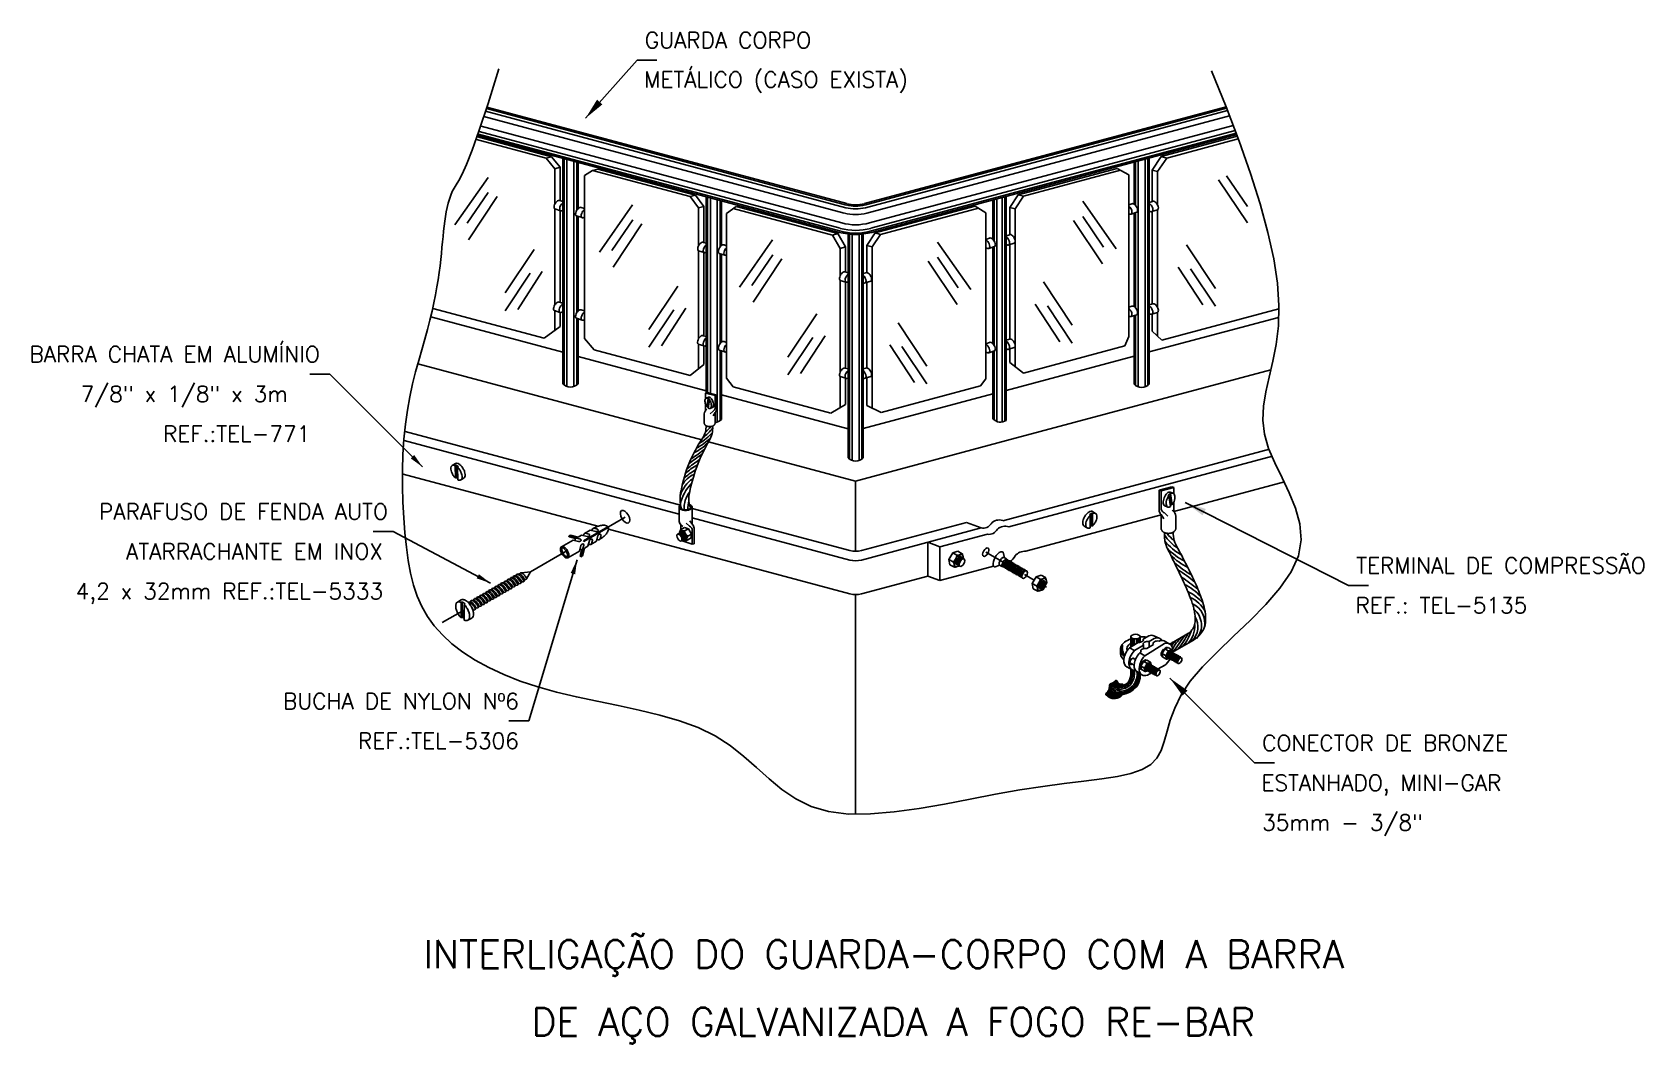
# Model space of a CAD drawing. Header units: millimetres. Extents: x -6155.1 to -6134.9, y -4399.5 to -4386.8.
import ezdxf
from ezdxf.enums import TextEntityAlignment as Align

# ---------------------------------------------------------------- set-up
doc = ezdxf.new("R2010")
doc.units = ezdxf.units.MM
doc.header["$LTSCALE"] = 10
doc.linetypes.add('DASHDOT', pattern=[1, 0.5, -0.25, 0, -0.25])
doc.layers.add('Termotécnica', color=7, linetype='Continuous')
doc.styles.add('r140', font='romans.shx')
doc.styles.add('r80', font='romans.shx')

msp = doc.modelspace()

# ---------------------------------------------------------------- texts
at = {"layer": 'Termotécnica', "color": 2, "style": 'r80'}
for s, p in [('GUARDA CORPO', (-6147.443, -4386.972)), ('METÁLICO (CASO EXISTA)', (-6147.452, -4387.467)), ('7/8" x 1/8" x 3m', (-6154.539, -4391.42)), ('REF.:TEL-771', (-6153.502, -4391.92)), ('TERMINAL DE COMPRESSÃO', (-6138.496, -4393.575)), ('REF.: TEL-5135', (-6138.504, -4394.077)), ('CONECTOR DE BRONZE', (-6139.679, -4395.808)), ('ESTANHADO, MINI-GAR', (-6139.687, -4396.309)), ('35mm - 3/8"', (-6139.679, -4396.808))]:
    msp.add_text(s, height=0.2, dxfattribs=at).set_placement(p)
for s, p in [('BARRA CHATA EM ALUMÍNIO', (-6151.531, -4390.92)), ('PARAFUSO DE FENDA AUTO ', (-6150.536, -4392.899)), ('ATARRACHANTE EM INOX', (-6150.736, -4393.4)), ('4,2 x 32mm REF.:TEL-5333', (-6150.735, -4393.899)), ('BUCHA DE NYLON Nº6', (-6149.027, -4395.282)), ('REF.:TEL-5306', (-6149.027, -4395.781))]:
    msp.add_text(s, height=0.2, dxfattribs=at).set_placement(p, align=Align.RIGHT)
at = {"layer": 'Termotécnica', "color": 5, "style": 'r140'}
for s, p in [('INTERLIGAÇÃO DO GUARDA-CORPO COM A BARRA', (-6144.439, -4398.643)), (' DE AÇO GALVANIZADA A FOGO RE-BAR', (-6144.439, -4399.494))]:
    msp.add_text(s, height=0.35, dxfattribs=at).set_placement(p, align=Align.BOTTOM_CENTER)

# ---------------------------------------------------------------- linework, layer by layer
at = {"layer": 'Termotécnica', "color": 2}
for p, q in [((-6148.188, -4387.853), (-6147.54, -4387.122)), ((-6147.54, -4387.122), (-6147.29, -4387.122)), ((-6144.906, -4388.945), (-6149.435, -4387.731)), ((-6144.678, -4388.945), (-6140.127, -4387.725)), ((-6144.967, -4389.169), (-6149.503, -4387.954)), ((-6144.934, -4389.046), (-6149.466, -4387.832)), ((-6144.915, -4388.978), (-6149.445, -4387.765)), ((-6144.669, -4388.978), (-6140.114, -4387.758)), ((-6144.651, -4389.046), (-6140.089, -4387.824)), ((-6144.617, -4389.169), (-6140.043, -4387.944)), ((-6144.994, -4389.271), (-6149.536, -4388.054)), ((-6144.985, -4389.237), (-6149.525, -4388.02)), ((-6144.599, -4389.237), (-6140.018, -4388.009)), ((-6144.59, -4389.271), (-6140.006, -4388.042)), ((-6148.475, -4388.356), (-6148.475, -4391.191)), ((-6141.098, -4388.357), (-6141.098, -4391.195)), ((-6148.283, -4388.408), (-6148.283, -4388.99)), ((-6141.29, -4388.409), (-6141.29, -4388.933)), ((-6148.475, -4388.9), (-6148.512, -4388.888)), ((-6146.671, -4388.84), (-6146.671, -4391.306)), ((-6146.479, -4388.891), (-6146.479, -4389.453)), ((-6146.479, -4388.892), (-6146.479, -4389.318)), ((-6143.067, -4388.884), (-6143.067, -4389.374)), ((-6142.898, -4388.837), (-6142.898, -4391.652)), ((-6141.356, -4388.941), (-6141.317, -4388.929)), ((-6141.098, -4388.912), (-6141.056, -4388.899)), ((-6148.503, -4389.016), (-6148.574, -4388.994)), ((-6148.233, -4389.103), (-6148.303, -4389.081)), ((-6148.283, -4389.087), (-6148.283, -4389.213)), ((-6148.283, -4389.087), (-6148.283, -4390.278)), ((-6148.2, -4388.988), (-6148.242, -4388.974)), ((-6141.326, -4389.058), (-6141.256, -4389.035)), ((-6141.29, -4389.046), (-6141.29, -4389.351)), ((-6141.065, -4389.027), (-6140.994, -4389.005)), ((-6144.887, -4389.309), (-6144.887, -4392.12)), ((-6144.695, -4389.309), (-6144.695, -4392.12)), ((-6143.154, -4389.376), (-6143.106, -4389.361)), ((-6142.898, -4389.331), (-6142.857, -4389.318)), ((-6141.29, -4389.351), (-6141.29, -4390.221)), ((-6146.698, -4389.542), (-6146.768, -4389.52)), ((-6146.671, -4389.425), (-6146.707, -4389.414)), ((-6146.438, -4389.574), (-6146.509, -4389.552)), ((-6146.479, -4389.562), (-6146.479, -4390.669)), ((-6146.415, -4389.456), (-6146.447, -4389.446)), ((-6143.115, -4389.489), (-6143.045, -4389.467)), ((-6143.067, -4389.474), (-6143.067, -4389.815)), ((-6143.067, -4389.474), (-6143.067, -4390.686)), ((-6142.866, -4389.446), (-6142.796, -4389.424)), ((-6144.913, -4389.914), (-6144.984, -4389.892)), ((-6144.887, -4389.796), (-6144.922, -4389.785)), ((-6144.695, -4389.806), (-6144.662, -4389.796)), ((-6144.671, -4389.924), (-6144.6, -4389.902)), ((-6148.476, -4390.179), (-6148.52, -4390.166)), ((-6148.511, -4390.294), (-6148.581, -4390.272)), ((-6148.233, -4390.391), (-6148.303, -4390.369)), ((-6148.283, -4390.375), (-6148.283, -4391.191)), ((-6148.2, -4390.276), (-6148.242, -4390.263)), ((-6141.356, -4390.23), (-6141.317, -4390.218)), ((-6141.326, -4390.346), (-6141.256, -4390.324)), ((-6141.29, -4390.335), (-6141.29, -4391.195)), ((-6141.098, -4390.201), (-6141.056, -4390.188)), ((-6141.065, -4390.316), (-6140.994, -4390.294)), ((-6146.671, -4390.599), (-6146.708, -4390.587)), ((-6146.699, -4390.715), (-6146.77, -4390.693)), ((-6146.438, -4390.79), (-6146.509, -4390.768)), ((-6146.479, -4390.778), (-6146.479, -4391.639)), ((-6146.415, -4390.672), (-6146.447, -4390.662)), ((-6143.154, -4390.688), (-6143.106, -4390.673)), ((-6143.115, -4390.801), (-6143.045, -4390.779)), ((-6143.067, -4390.786), (-6143.067, -4391.631)), ((-6142.898, -4390.643), (-6142.857, -4390.63)), ((-6142.866, -4390.758), (-6142.796, -4390.736)), ((-6144.887, -4391.006), (-6144.922, -4390.995)), ((-6144.695, -4391.005), (-6144.662, -4390.995)), ((-6151.406, -4391.07), (-6151.656, -4391.07)), ((-6150.238, -4392.238), (-6151.406, -4391.07)), ((-6144.913, -4391.123), (-6144.984, -4391.101)), ((-6144.671, -4391.123), (-6144.6, -4391.101)), ((-6146.671, -4391.372), (-6146.644, -4391.362)), ((-6146.647, -4391.378), (-6146.663, -4391.48)), ((-6146.639, -4391.375), (-6146.655, -4391.477)), ((-6146.647, -4391.378), (-6146.639, -4391.375)), ((-6146.63, -4391.395), (-6146.646, -4391.497)), ((-6146.639, -4391.375), (-6146.622, -4391.392)), ((-6146.63, -4391.395), (-6146.622, -4391.392)), ((-6146.697, -4391.683), (-6146.697, -4391.569)), ((-6146.663, -4391.48), (-6146.655, -4391.477)), ((-6146.655, -4391.477), (-6146.645, -4391.487)), ((-6146.622, -4391.502), (-6146.594, -4391.492)), ((-6146.557, -4391.681), (-6146.557, -4391.553)), ((-6146.995, -4392.718), (-6150.458, -4391.79)), ((-6147.012, -4392.833), (-6150.469, -4391.907)), ((-6149.865, -4392.218), (-6149.826, -4392.196)), ((-6142.941, -4392.913), (-6139.588, -4392.014)), ((-6142.863, -4392.99), (-6139.55, -4392.102)), ((-6148.035, -4392.983), (-6150.484, -4392.327)), ((-6149.827, -4392.221), (-6149.816, -4392.214)), ((-6149.827, -4392.221), (-6149.826, -4392.377)), ((-6149.826, -4392.377), (-6149.814, -4392.37)), ((-6149.816, -4392.214), (-6149.814, -4392.37)), ((-6149.816, -4392.214), (-6149.786, -4392.235)), ((-6149.814, -4392.37), (-6149.796, -4392.383)), ((-6149.797, -4392.242), (-6149.786, -4392.235)), ((-6149.797, -4392.242), (-6149.796, -4392.398)), ((-6149.758, -4392.401), (-6149.719, -4392.378)), ((-6140.841, -4392.572), (-6140.864, -4392.595)), ((-6140.853, -4392.599), (-6140.864, -4392.595)), ((-6140.853, -4392.599), (-6140.831, -4392.734)), ((-6140.841, -4392.572), (-6140.819, -4392.708)), ((-6140.83, -4392.576), (-6140.841, -4392.572)), ((-6140.798, -4392.569), (-6140.835, -4392.555)), ((-6140.83, -4392.576), (-6140.809, -4392.712)), ((-6140.788, -4392.796), (-6139.399, -4392.423)), ((-6147.012, -4392.743), (-6147.012, -4392.896)), ((-6146.846, -4392.743), (-6146.846, -4392.959)), ((-6144.864, -4393.289), (-6146.846, -4392.758)), ((-6141.823, -4392.818), (-6141.852, -4392.839)), ((-6141.823, -4392.818), (-6141.824, -4392.974)), ((-6141.812, -4392.824), (-6141.823, -4392.818)), ((-6141.773, -4392.822), (-6141.812, -4392.799)), ((-6140.864, -4392.742), (-6140.901, -4392.728)), ((-6140.819, -4392.708), (-6140.833, -4392.722)), ((-6140.809, -4392.712), (-6140.819, -4392.708)), ((-6140.648, -4392.683), (-6138.592, -4393.726)), ((-6147.907, -4392.99), (-6148.213, -4393.167)), ((-6147.902, -4392.998), (-6148.209, -4393.175)), ((-6148.082, -4393.009), (-6148.037, -4393.021)), ((-6144.864, -4393.833), (-6147.899, -4393.02)), ((-6146.996, -4393.027), (-6146.944, -4392.997)), ((-6146.944, -4392.997), (-6146.895, -4393.014)), ((-6146.944, -4393.042), (-6146.895, -4393.014)), ((-6146.856, -4393.082), (-6146.895, -4393.014)), ((-6144.864, -4393.409), (-6146.846, -4392.878)), ((-6144.719, -4393.289), (-6143.399, -4392.935)), ((-6144.719, -4393.409), (-6143.212, -4393.005)), ((-6143.399, -4392.935), (-6143.212, -4393.005)), ((-6142.651, -4393.295), (-6140.948, -4392.838)), ((-6141.88, -4393.004), (-6141.919, -4392.981)), ((-6141.841, -4392.845), (-6141.852, -4392.839)), ((-6141.841, -4392.845), (-6141.842, -4393.002)), ((-6141.824, -4392.974), (-6141.842, -4392.987)), ((-6141.813, -4392.98), (-6141.824, -4392.974)), ((-6141.812, -4392.824), (-6141.813, -4392.98)), ((-6140.95, -4393.006), (-6140.95, -4392.839)), ((-6140.763, -4393.009), (-6140.763, -4392.857)), ((-6150.61, -4393.049), (-6150.86, -4393.049)), ((-6149.385, -4393.697), (-6150.61, -4393.049)), ((-6148.492, -4393.241), (-6148.346, -4393.157)), ((-6148.378, -4393.094), (-6148.399, -4393.106)), ((-6148.297, -4393.134), (-6148.399, -4393.106)), ((-6148.313, -4393.138), (-6148.391, -4393.118)), ((-6148.281, -4393.12), (-6148.378, -4393.094)), ((-6148.346, -4393.157), (-6148.278, -4393.175)), ((-6148.297, -4393.134), (-6148.252, -4393.146)), ((-6148.281, -4393.12), (-6148.238, -4393.095)), ((-6148.238, -4393.095), (-6148.167, -4393.113)), ((-6148.222, -4393.264), (-6148.21, -4393.22)), ((-6148.209, -4393.175), (-6148.213, -4393.167)), ((-6148.202, -4393.074), (-6148.13, -4393.032)), ((-6148.189, -4393.072), (-6148.145, -4393.083)), ((-6148.158, -4393.232), (-6148.139, -4393.162)), ((-6148.13, -4393.032), (-6148.06, -4393.051)), ((-6148.122, -4393.212), (-6148.051, -4393.17)), ((-6148.114, -4393.202), (-6148.102, -4393.157)), ((-6148.051, -4393.17), (-6148.032, -4393.1)), ((-6148.006, -4393.14), (-6147.994, -4393.095)), ((-6147.022, -4393.072), (-6147.021, -4393.082)), ((-6147.009, -4393.065), (-6147.007, -4393.077)), ((-6147.006, -4393.064), (-6147, -4393.032)), ((-6146.996, -4393.058), (-6146.994, -4393.069)), ((-6146.983, -4393.051), (-6146.982, -4393.062)), ((-6146.974, -4393.167), (-6146.979, -4393.164)), ((-6146.961, -4393.16), (-6146.972, -4393.153)), ((-6146.846, -4393.208), (-6146.972, -4393.165)), ((-6146.948, -4393.152), (-6146.96, -4393.146)), ((-6146.959, -4393.151), (-6146.924, -4393.163)), ((-6146.935, -4393.145), (-6146.947, -4393.138)), ((-6146.928, -4393.134), (-6146.934, -4393.131)), ((-6146.918, -4393.162), (-6146.866, -4393.133)), ((-6146.904, -4393.109), (-6146.856, -4393.082)), ((-6146.866, -4393.133), (-6146.856, -4393.082)), ((-6146.846, -4393.208), (-6146.824, -4393.202)), ((-6143.884, -4393.185), (-6143.884, -4393.609)), ((-6143.884, -4393.185), (-6143.732, -4393.242)), ((-6143.732, -4393.242), (-6143.135, -4393.082)), ((-6148.295, -4393.406), (-6148.902, -4395.431)), ((-6148.412, -4393.379), (-6148.266, -4393.295)), ((-6148.266, -4393.295), (-6148.248, -4393.227)), ((-6148.234, -4393.276), (-6148.255, -4393.353)), ((-6148.222, -4393.264), (-6148.249, -4393.367)), ((-6148.227, -4393.354), (-6148.249, -4393.367)), ((-6148.202, -4393.257), (-6148.227, -4393.354)), ((-6148.202, -4393.257), (-6148.158, -4393.232)), ((-6143.732, -4393.242), (-6143.732, -4393.666)), ((-6143.618, -4393.402), (-6143.568, -4393.317)), ((-6143.566, -4393.432), (-6143.618, -4393.402)), ((-6143.605, -4393.466), (-6143.618, -4393.402)), ((-6143.507, -4393.295), (-6143.568, -4393.317)), ((-6143.517, -4393.346), (-6143.568, -4393.317)), ((-6143.451, -4393.328), (-6143.507, -4393.295)), ((-6143.479, -4393.365), (-6143.48, -4393.374)), ((-6143.465, -4393.369), (-6143.466, -4393.382)), ((-6143.451, -4393.377), (-6143.453, -4393.389)), ((-6143.435, -4393.39), (-6143.446, -4393.334)), ((-6143.438, -4393.385), (-6143.439, -4393.392)), ((-6142.918, -4393.379), (-6142.934, -4393.307)), ((-6142.891, -4393.396), (-6142.917, -4393.38)), ((-6142.891, -4393.396), (-6142.892, -4393.408)), ((-6142.877, -4393.404), (-6142.879, -4393.416)), ((-6142.864, -4393.411), (-6142.866, -4393.423)), ((-6142.851, -4393.419), (-6142.852, -4393.431)), ((-6142.837, -4393.428), (-6142.839, -4393.44)), ((-6149.142, -4393.65), (-6149.129, -4393.63)), ((-6149.122, -4393.628), (-6149.104, -4393.628)), ((-6149.104, -4393.628), (-6149.091, -4393.608)), ((-6149.084, -4393.606), (-6149.066, -4393.606)), ((-6149.066, -4393.606), (-6149.053, -4393.586)), ((-6149.026, -4393.583), (-6149.044, -4393.585)), ((-6149.019, -4393.583), (-6149.005, -4393.568)), ((-6148.88, -4393.557), (-6148.994, -4393.569)), ((-6148.931, -4393.643), (-6148.88, -4393.557)), ((-6144.719, -4393.833), (-6143.884, -4393.609)), ((-6143.884, -4393.609), (-6143.732, -4393.666)), ((-6143.732, -4393.666), (-6143.056, -4393.485)), ((-6143.549, -4393.498), (-6143.605, -4393.466)), ((-6143.487, -4393.481), (-6143.541, -4393.499)), ((-6143.528, -4393.46), (-6143.516, -4393.453)), ((-6143.515, -4393.468), (-6143.503, -4393.461)), ((-6143.502, -4393.475), (-6143.489, -4393.469)), ((-6142.981, -4393.472), (-6143.044, -4393.498)), ((-6142.954, -4393.487), (-6142.981, -4393.472)), ((-6142.954, -4393.487), (-6142.942, -4393.481)), ((-6142.94, -4393.495), (-6142.929, -4393.489)), ((-6142.927, -4393.503), (-6142.915, -4393.496)), ((-6142.914, -4393.511), (-6142.902, -4393.504)), ((-6142.9, -4393.518), (-6142.889, -4393.512)), ((-6142.887, -4393.526), (-6142.875, -4393.52)), ((-6142.874, -4393.534), (-6142.862, -4393.527)), ((-6142.86, -4393.542), (-6142.848, -4393.535)), ((-6142.847, -4393.549), (-6142.835, -4393.543)), ((-6142.834, -4393.557), (-6142.822, -4393.55)), ((-6142.824, -4393.436), (-6142.825, -4393.448)), ((-6142.82, -4393.565), (-6142.808, -4393.558)), ((-6142.81, -4393.443), (-6142.812, -4393.456)), ((-6142.807, -4393.573), (-6142.795, -4393.566)), ((-6142.797, -4393.451), (-6142.798, -4393.463)), ((-6142.793, -4393.58), (-6142.781, -4393.574)), ((-6142.784, -4393.459), (-6142.785, -4393.471)), ((-6142.78, -4393.588), (-6142.768, -4393.581)), ((-6142.77, -4393.467), (-6142.772, -4393.479)), ((-6142.767, -4393.596), (-6142.755, -4393.589)), ((-6142.757, -4393.474), (-6142.759, -4393.486)), ((-6142.753, -4393.604), (-6142.741, -4393.597)), ((-6142.744, -4393.482), (-6142.745, -4393.494)), ((-6142.74, -4393.611), (-6142.728, -4393.605)), ((-6142.73, -4393.49), (-6142.732, -4393.502)), ((-6142.727, -4393.619), (-6142.714, -4393.612)), ((-6142.717, -4393.498), (-6142.718, -4393.51)), ((-6142.713, -4393.627), (-6142.701, -4393.62)), ((-6142.703, -4393.505), (-6142.705, -4393.517)), ((-6142.69, -4393.513), (-6142.692, -4393.525)), ((-6142.677, -4393.521), (-6142.678, -4393.533)), ((-6142.663, -4393.528), (-6142.665, -4393.541)), ((-6142.65, -4393.536), (-6142.651, -4393.543)), ((-6142.57, -4393.704), (-6142.521, -4393.618)), ((-6142.459, -4393.597), (-6142.521, -4393.618)), ((-6142.469, -4393.648), (-6142.521, -4393.618)), ((-6142.403, -4393.629), (-6142.459, -4393.597)), ((-6149.486, -4393.848), (-6149.473, -4393.828)), ((-6149.466, -4393.827), (-6149.447, -4393.826)), ((-6149.447, -4393.826), (-6149.434, -4393.806)), ((-6149.428, -4393.805), (-6149.409, -4393.804)), ((-6149.409, -4393.804), (-6149.396, -4393.784)), ((-6149.39, -4393.783), (-6149.371, -4393.782)), ((-6149.371, -4393.782), (-6149.358, -4393.762)), ((-6149.351, -4393.761), (-6149.333, -4393.76)), ((-6149.333, -4393.76), (-6149.32, -4393.74)), ((-6149.313, -4393.739), (-6149.295, -4393.738)), ((-6149.295, -4393.738), (-6149.282, -4393.718)), ((-6149.275, -4393.717), (-6149.257, -4393.716)), ((-6149.264, -4393.837), (-6149.235, -4393.834)), ((-6149.257, -4393.716), (-6149.244, -4393.696)), ((-6149.237, -4393.694), (-6149.218, -4393.694)), ((-6149.233, -4393.829), (-6149.225, -4393.815)), ((-6149.225, -4393.815), (-6149.197, -4393.812)), ((-6149.218, -4393.694), (-6149.205, -4393.674)), ((-6149.199, -4393.672), (-6149.18, -4393.672)), ((-6149.195, -4393.807), (-6149.187, -4393.793)), ((-6149.187, -4393.793), (-6149.159, -4393.79)), ((-6149.18, -4393.672), (-6149.167, -4393.652)), ((-6149.161, -4393.65), (-6149.142, -4393.65)), ((-6149.157, -4393.785), (-6149.149, -4393.771)), ((-6149.149, -4393.771), (-6149.121, -4393.768)), ((-6149.119, -4393.763), (-6149.111, -4393.749)), ((-6149.111, -4393.749), (-6149.083, -4393.746)), ((-6149.08, -4393.741), (-6149.073, -4393.727)), ((-6149.073, -4393.727), (-6149.044, -4393.724)), ((-6149.042, -4393.719), (-6149.035, -4393.705)), ((-6149.035, -4393.705), (-6149.006, -4393.702)), ((-6149.004, -4393.697), (-6148.996, -4393.683)), ((-6148.996, -4393.683), (-6148.968, -4393.68)), ((-6148.966, -4393.676), (-6148.957, -4393.66)), ((-6148.955, -4393.657), (-6148.933, -4393.648)), ((-6142.558, -4393.768), (-6142.57, -4393.704)), ((-6142.518, -4393.733), (-6142.57, -4393.704)), ((-6142.502, -4393.8), (-6142.558, -4393.768)), ((-6142.439, -4393.782), (-6142.493, -4393.801)), ((-6142.434, -4393.778), (-6142.389, -4393.699)), ((-6142.387, -4393.692), (-6142.398, -4393.636)), ((-6138.592, -4393.726), (-6138.342, -4393.726)), ((-6149.801, -4393.937), (-6149.752, -4393.909)), ((-6149.753, -4393.94), (-6149.739, -4393.932)), ((-6149.753, -4393.94), (-6149.751, -4394.136)), ((-6149.739, -4393.932), (-6149.702, -4393.959)), ((-6149.739, -4393.932), (-6149.737, -4394.128)), ((-6149.716, -4393.967), (-6149.702, -4393.959)), ((-6149.716, -4393.967), (-6149.715, -4394.162)), ((-6149.657, -4393.937), (-6149.638, -4393.937)), ((-6149.638, -4393.937), (-6149.625, -4393.916)), ((-6149.619, -4393.915), (-6149.6, -4393.915)), ((-6149.607, -4394.036), (-6149.579, -4394.032)), ((-6149.6, -4393.915), (-6149.587, -4393.894)), ((-6149.581, -4393.893), (-6149.562, -4393.892)), ((-6149.577, -4394.028), (-6149.569, -4394.014)), ((-6149.569, -4394.014), (-6149.541, -4394.01)), ((-6149.562, -4393.892), (-6149.549, -4393.872)), ((-6149.542, -4393.871), (-6149.524, -4393.87)), ((-6149.539, -4394.006), (-6149.531, -4393.991)), ((-6149.531, -4393.991), (-6149.503, -4393.988)), ((-6149.524, -4393.87), (-6149.511, -4393.85)), ((-6149.504, -4393.849), (-6149.486, -4393.848)), ((-6149.5, -4393.984), (-6149.493, -4393.969)), ((-6149.493, -4393.969), (-6149.464, -4393.966)), ((-6149.462, -4393.962), (-6149.455, -4393.947)), ((-6149.455, -4393.947), (-6149.426, -4393.944)), ((-6149.424, -4393.94), (-6149.416, -4393.925)), ((-6149.416, -4393.925), (-6149.388, -4393.922)), ((-6149.386, -4393.918), (-6149.378, -4393.903)), ((-6149.378, -4393.903), (-6149.35, -4393.9)), ((-6149.348, -4393.895), (-6149.34, -4393.881)), ((-6149.34, -4393.881), (-6149.312, -4393.878)), ((-6149.31, -4393.873), (-6149.302, -4393.859)), ((-6149.302, -4393.859), (-6149.274, -4393.856)), ((-6149.271, -4393.851), (-6149.264, -4393.837)), ((-6149.751, -4394.136), (-6149.737, -4394.128)), ((-6149.737, -4394.128), (-6149.715, -4394.144)), ((-6149.667, -4394.165), (-6149.618, -4394.137)), ((-6141.329, -4394.371), (-6141.329, -4394.499)), ((-6141.211, -4394.37), (-6141.211, -4394.441)), ((-6140.841, -4394.464), (-6140.626, -4394.34)), ((-6140.805, -4394.567), (-6140.543, -4394.416)), ((-6141.271, -4394.66), (-6141.305, -4394.642)), ((-6140.936, -4394.583), (-6140.902, -4394.524)), ((-6140.895, -4394.607), (-6140.936, -4394.583)), ((-6140.928, -4394.627), (-6140.936, -4394.583)), ((-6140.883, -4394.652), (-6140.928, -4394.627)), ((-6140.918, -4394.528), (-6140.912, -4394.531)), ((-6140.913, -4394.529), (-6140.908, -4394.535)), ((-6140.913, -4394.529), (-6140.907, -4394.532)), ((-6140.912, -4394.531), (-6140.909, -4394.536)), ((-6140.86, -4394.509), (-6140.902, -4394.524)), ((-6140.861, -4394.548), (-6140.902, -4394.524)), ((-6140.848, -4394.643), (-6140.878, -4394.653)), ((-6140.874, -4394.628), (-6140.869, -4394.625)), ((-6140.874, -4394.628), (-6140.869, -4394.625)), ((-6140.868, -4394.637), (-6140.858, -4394.631)), ((-6140.816, -4394.535), (-6140.86, -4394.509)), ((-6140.857, -4394.644), (-6140.847, -4394.638)), ((-6140.846, -4394.65), (-6140.836, -4394.644)), ((-6140.827, -4394.556), (-6140.828, -4394.565)), ((-6140.827, -4394.556), (-6140.828, -4394.565)), ((-6140.815, -4394.562), (-6140.817, -4394.572)), ((-6140.807, -4394.567), (-6140.812, -4394.54)), ((-6140.804, -4394.568), (-6140.806, -4394.578)), ((-6140.793, -4394.575), (-6140.794, -4394.584)), ((-6140.781, -4394.581), (-6140.782, -4394.59)), ((-6140.77, -4394.588), (-6140.772, -4394.597)), ((-6140.759, -4394.594), (-6140.76, -4394.603)), ((-6140.748, -4394.601), (-6140.749, -4394.61)), ((-6140.737, -4394.607), (-6140.738, -4394.616)), ((-6140.726, -4394.613), (-6140.727, -4394.623)), ((-6140.715, -4394.62), (-6140.716, -4394.629)), ((-6140.703, -4394.626), (-6140.704, -4394.637)), ((-6141.288, -4394.728), (-6141.345, -4394.698)), ((-6141.329, -4394.78), (-6141.329, -4394.848)), ((-6141.211, -4394.835), (-6141.211, -4394.858)), ((-6141.205, -4394.74), (-6141.172, -4394.682)), ((-6141.164, -4394.764), (-6141.205, -4394.74)), ((-6141.197, -4394.784), (-6141.205, -4394.74)), ((-6141.152, -4394.81), (-6141.197, -4394.784)), ((-6141.187, -4394.686), (-6141.182, -4394.689)), ((-6141.182, -4394.687), (-6141.178, -4394.693)), ((-6141.182, -4394.687), (-6141.176, -4394.69)), ((-6141.182, -4394.689), (-6141.178, -4394.694)), ((-6141.129, -4394.667), (-6141.172, -4394.682)), ((-6141.13, -4394.706), (-6141.172, -4394.682)), ((-6141.117, -4394.8), (-6141.147, -4394.811)), ((-6141.143, -4394.785), (-6141.138, -4394.783)), ((-6141.137, -4394.795), (-6141.127, -4394.789)), ((-6141.085, -4394.693), (-6141.129, -4394.667)), ((-6141.126, -4394.801), (-6141.116, -4394.795)), ((-6141.115, -4394.808), (-6141.105, -4394.802)), ((-6141.103, -4394.814), (-6141.093, -4394.809)), ((-6141.096, -4394.714), (-6141.097, -4394.723)), ((-6141.092, -4394.821), (-6141.082, -4394.815)), ((-6141.085, -4394.719), (-6141.086, -4394.729)), ((-6141.076, -4394.725), (-6141.082, -4394.697)), ((-6141.081, -4394.827), (-6141.071, -4394.822)), ((-6141.074, -4394.726), (-6141.075, -4394.736)), ((-6141.07, -4394.834), (-6141.06, -4394.828)), ((-6141.062, -4394.732), (-6141.064, -4394.741)), ((-6141.059, -4394.84), (-6141.049, -4394.834)), ((-6141.05, -4394.739), (-6141.052, -4394.748)), ((-6141.048, -4394.846), (-6141.038, -4394.841)), ((-6141.04, -4394.745), (-6141.041, -4394.755)), ((-6141.037, -4394.853), (-6141.027, -4394.847)), ((-6141.028, -4394.752), (-6141.03, -4394.761)), ((-6141.017, -4394.758), (-6141.018, -4394.767)), ((-6141.006, -4394.765), (-6141.008, -4394.774)), ((-6140.995, -4394.771), (-6140.997, -4394.78)), ((-6140.984, -4394.777), (-6140.985, -4394.786)), ((-6140.972, -4394.784), (-6140.973, -4394.793)), ((-6140.834, -4394.657), (-6140.824, -4394.651)), ((-6140.823, -4394.663), (-6140.813, -4394.657)), ((-6140.812, -4394.67), (-6140.802, -4394.664)), ((-6140.801, -4394.676), (-6140.791, -4394.67)), ((-6140.79, -4394.682), (-6140.78, -4394.677)), ((-6140.779, -4394.689), (-6140.769, -4394.683)), ((-6140.768, -4394.695), (-6140.758, -4394.689)), ((-6140.756, -4394.701), (-6140.746, -4394.695)), ((-6140.746, -4394.71), (-6140.739, -4394.705)), ((-6141.025, -4394.859), (-6141.015, -4394.853)), ((-6140.84, -4394.891), (-6139.775, -4395.958)), ((-6148.902, -4395.431), (-6149.152, -4395.431)), ((-6139.775, -4395.958), (-6139.525, -4395.958))]:
    msp.add_line(p, q, dxfattribs=at)
at = {"layer": 'Termotécnica', "color": 3}
for p, q in [((-6144.902, -4388.927), (-6149.43, -4387.714)), ((-6144.682, -4388.927), (-6140.133, -4387.708)), ((-6144.997, -4389.288), (-6149.542, -4388.071)), ((-6144.586, -4389.288), (-6139.999, -4388.059)), ((-6148.475, -4390.795), (-6150.136, -4390.35)), ((-6141.098, -4390.792), (-6139.472, -4390.357)), ((-6146.728, -4391.896), (-6150.298, -4390.94)), ((-6146.671, -4391.279), (-6148.283, -4390.847)), ((-6142.898, -4391.275), (-6141.29, -4390.844)), ((-6142.894, -4391.906), (-6139.571, -4391.016)), ((-6144.887, -4391.757), (-6146.479, -4391.33)), ((-6144.695, -4391.756), (-6143.067, -4391.32)), ((-6144.792, -4392.415), (-6146.64, -4391.92)), ((-6144.792, -4392.415), (-6142.894, -4391.906)), ((-6144.792, -4392.415), (-6144.792, -4393.298)), ((-6147.008, -4393.076), (-6147.008, -4393.074)), ((-6144.792, -4393.842), (-6144.792, -4396.601)), ((-6141.174, -4394.403), (-6141.105, -4394.361)), ((-6141.174, -4394.403), (-6141.174, -4394.415)), ((-6141.099, -4394.432), (-6141.037, -4394.395)), ((-6141.099, -4394.432), (-6141.099, -4394.502)), ((-6140.976, -4394.39), (-6141.04, -4394.36)), ((-6140.848, -4394.46), (-6140.909, -4394.424)), ((-6141.347, -4394.511), (-6141.236, -4394.443)), ((-6141.286, -4394.546), (-6141.347, -4394.511)), ((-6141.286, -4394.546), (-6141.17, -4394.476)), ((-6141.217, -4394.575), (-6141.201, -4394.565)), ((-6141.155, -4394.611), (-6141.217, -4394.575)), ((-6141.17, -4394.476), (-6141.17, -4394.522)), ((-6141.155, -4394.611), (-6140.906, -4394.459)), ((-6141.129, -4394.521), (-6141.046, -4394.47)), ((-6140.805, -4394.578), (-6140.805, -4394.576)), ((-6141.323, -4394.784), (-6141.379, -4394.752)), ((-6141.205, -4394.838), (-6141.268, -4394.802)), ((-6141.122, -4394.854), (-6141.072, -4394.825)), ((-6141.074, -4394.735), (-6141.075, -4394.734)), ((-6140.986, -4394.776), (-6140.904, -4394.73))]:
    msp.add_line(p, q, dxfattribs=at)
at = {"layer": 'Termotécnica', "color": 1}
for p, q in [((-6148.684, -4388.355), (-6149.559, -4388.12)), ((-6148.617, -4388.337), (-6149.547, -4388.087)), ((-6140.947, -4388.336), (-6139.991, -4388.08)), ((-6140.879, -4388.354), (-6139.979, -4388.113)), ((-6148.684, -4388.355), (-6148.617, -4388.337)), ((-6148.576, -4388.488), (-6148.684, -4388.355)), ((-6148.508, -4388.47), (-6148.617, -4388.337)), ((-6148.458, -4388.361), (-6148.458, -4391.207)), ((-6141.115, -4388.362), (-6141.115, -4391.211)), ((-6140.947, -4388.336), (-6141.062, -4388.506)), ((-6140.879, -4388.354), (-6140.995, -4388.524)), ((-6140.879, -4388.354), (-6140.947, -4388.336)), ((-6148.576, -4388.488), (-6148.508, -4388.47)), ((-6148.576, -4388.937), (-6148.576, -4388.488)), ((-6148.576, -4388.937), (-6148.576, -4388.488)), ((-6148.508, -4388.889), (-6148.508, -4388.47)), ((-6148.423, -4388.367), (-6148.423, -4391.226)), ((-6148.335, -4388.394), (-6148.335, -4391.226)), ((-6148.3, -4388.403), (-6148.3, -4389.012)), ((-6148.1, -4388.511), (-6148.2, -4388.573)), ((-6148.1, -4388.511), (-6148.033, -4388.493)), ((-6146.874, -4388.839), (-6148.1, -4388.511)), ((-6146.807, -4388.821), (-6148.033, -4388.493)), ((-6142.747, -4388.817), (-6141.503, -4388.484)), ((-6142.679, -4388.835), (-6141.459, -4388.508)), ((-6141.356, -4388.564), (-6141.503, -4388.484)), ((-6141.356, -4388.564), (-6141.356, -4390.596)), ((-6141.273, -4388.404), (-6141.273, -4388.947)), ((-6141.238, -4388.395), (-6141.238, -4391.23)), ((-6141.15, -4388.371), (-6141.15, -4391.23)), ((-6141.062, -4388.901), (-6141.062, -4388.506)), ((-6140.995, -4388.524), (-6141.062, -4388.506)), ((-6140.995, -4388.942), (-6140.995, -4388.524)), ((-6149.415, -4388.598), (-6149.832, -4389.195)), ((-6148.2, -4388.573), (-6148.2, -4390.622)), ((-6140.227, -4388.626), (-6139.863, -4389.17)), ((-6140.127, -4388.576), (-6139.864, -4388.962)), ((-6149.413, -4388.789), (-6149.676, -4389.174)), ((-6149.298, -4388.838), (-6149.661, -4389.383)), ((-6147.597, -4388.941), (-6148.014, -4389.538)), ((-6146.874, -4388.839), (-6146.807, -4388.821)), ((-6146.769, -4388.979), (-6146.874, -4388.839)), ((-6146.702, -4388.961), (-6146.807, -4388.821)), ((-6146.769, -4388.979), (-6146.702, -4388.961)), ((-6146.702, -4389.415), (-6146.702, -4388.961)), ((-6146.654, -4388.845), (-6146.654, -4391.305)), ((-6146.619, -4388.854), (-6146.619, -4391.314)), ((-6146.531, -4388.878), (-6146.531, -4391.674)), ((-6146.496, -4388.887), (-6146.496, -4389.336)), ((-6146.496, -4388.887), (-6146.496, -4389.47)), ((-6146.293, -4388.962), (-6146.415, -4389.049)), ((-6145.015, -4389.304), (-6146.293, -4388.962)), ((-6144.545, -4389.295), (-6143.288, -4388.958)), ((-6143.154, -4389.041), (-6143.288, -4388.958)), ((-6143.05, -4388.88), (-6143.05, -4389.395)), ((-6143.015, -4388.87), (-6143.015, -4391.666)), ((-6142.95, -4388.851), (-6142.95, -4391.673)), ((-6142.915, -4388.841), (-6142.915, -4391.662)), ((-6142.747, -4388.817), (-6142.854, -4388.975)), ((-6142.679, -4388.835), (-6142.787, -4388.993)), ((-6142.679, -4388.835), (-6142.747, -4388.817)), ((-6141.933, -4388.898), (-6141.516, -4389.495)), ((-6148.576, -4389.16), (-6148.576, -4388.992)), ((-6148.576, -4390.2), (-6148.576, -4388.992)), ((-6148.508, -4389.113), (-6148.508, -4389.015)), ((-6148.508, -4390.169), (-6148.508, -4389.015)), ((-6148.3, -4389.081), (-6148.3, -4389.237)), ((-6148.3, -4389.082), (-6148.3, -4390.3)), ((-6147.595, -4389.131), (-6147.857, -4389.517)), ((-6146.769, -4389.46), (-6146.769, -4388.979)), ((-6146.769, -4389.46), (-6146.769, -4388.979)), ((-6146.415, -4389.049), (-6146.415, -4391.121)), ((-6145.083, -4389.322), (-6146.33, -4388.988)), ((-6144.478, -4389.313), (-6143.247, -4388.983)), ((-6143.154, -4389.041), (-6143.154, -4391.13)), ((-6142.854, -4389.316), (-6142.854, -4388.975)), ((-6142.787, -4388.993), (-6142.854, -4388.975)), ((-6142.787, -4389.83), (-6142.787, -4388.993)), ((-6142.05, -4389.138), (-6141.687, -4389.683)), ((-6141.935, -4389.088), (-6141.672, -4389.474)), ((-6141.273, -4389.041), (-6141.273, -4389.365)), ((-6141.062, -4389.319), (-6141.062, -4389.026)), ((-6140.995, -4389.36), (-6140.995, -4389.005)), ((-6147.48, -4389.181), (-6147.843, -4389.726)), ((-6145.083, -4389.322), (-6145.015, -4389.304)), ((-6145.083, -4389.322), (-6144.985, -4389.49)), ((-6145.015, -4389.304), (-6144.917, -4389.472)), ((-6144.87, -4389.311), (-6144.87, -4392.135)), ((-6144.835, -4389.314), (-6144.835, -4392.155)), ((-6144.747, -4389.314), (-6144.747, -4392.155)), ((-6144.712, -4389.311), (-6144.712, -4392.135)), ((-6144.545, -4389.295), (-6144.652, -4389.452)), ((-6144.478, -4389.313), (-6144.584, -4389.47)), ((-6144.478, -4389.313), (-6144.545, -4389.295)), ((-6141.273, -4389.365), (-6141.273, -4390.238)), ((-6141.062, -4390.19), (-6141.062, -4389.319)), ((-6140.995, -4390.233), (-6140.995, -4389.36)), ((-6148.836, -4389.504), (-6149.199, -4390.049)), ((-6146.769, -4389.612), (-6146.769, -4389.519)), ((-6146.769, -4390.63), (-6146.769, -4389.519)), ((-6146.702, -4390.589), (-6146.702, -4389.541)), ((-6146.496, -4389.556), (-6146.496, -4390.685)), ((-6145.836, -4389.382), (-6146.253, -4389.979)), ((-6145.834, -4389.572), (-6146.096, -4389.958)), ((-6144.985, -4389.49), (-6144.917, -4389.472)), ((-6144.985, -4389.832), (-6144.985, -4389.49)), ((-6144.985, -4389.832), (-6144.985, -4389.49)), ((-6144.917, -4389.787), (-6144.917, -4389.472)), ((-6144.652, -4389.792), (-6144.652, -4389.452)), ((-6144.584, -4389.47), (-6144.652, -4389.452)), ((-6144.584, -4391.497), (-6144.584, -4389.47)), ((-6143.761, -4389.411), (-6143.344, -4390.008)), ((-6143.05, -4389.468), (-6143.05, -4389.837)), ((-6142.854, -4389.757), (-6142.854, -4389.443)), ((-6140.631, -4389.447), (-6140.267, -4389.992)), ((-6145.719, -4389.622), (-6146.082, -4390.167)), ((-6143.878, -4389.651), (-6143.515, -4390.196)), ((-6143.763, -4389.601), (-6143.5, -4389.987)), ((-6142.854, -4390.629), (-6142.854, -4389.757)), ((-6140.734, -4389.724), (-6140.426, -4390.2)), ((-6140.581, -4389.746), (-6140.267, -4390.216)), ((-6148.885, -4389.803), (-6149.199, -4390.273)), ((-6148.732, -4389.781), (-6149.041, -4390.257)), ((-6147.029, -4389.963), (-6147.393, -4390.508)), ((-6144.985, -4390.161), (-6144.985, -4389.891)), ((-6144.985, -4391.04), (-6144.985, -4389.891)), ((-6144.917, -4389.951), (-6144.917, -4389.912)), ((-6144.917, -4390.996), (-6144.917, -4389.912)), ((-6144.917, -4390.115), (-6144.917, -4389.951)), ((-6144.652, -4390.12), (-6144.652, -4389.917)), ((-6144.652, -4390.993), (-6144.652, -4389.918)), ((-6143.05, -4389.837), (-6143.05, -4390.707)), ((-6142.787, -4390.7), (-6142.787, -4389.83)), ((-6142.43, -4389.911), (-6142.067, -4390.456)), ((-6148.71, -4390.62), (-6150.111, -4390.245)), ((-6148.576, -4390.52), (-6148.576, -4390.273)), ((-6148.508, -4390.47), (-6148.508, -4390.295)), ((-6148.3, -4390.37), (-6148.3, -4391.207)), ((-6147.079, -4390.262), (-6147.393, -4390.732)), ((-6146.926, -4390.241), (-6147.234, -4390.716)), ((-6145.28, -4390.311), (-6145.643, -4390.856)), ((-6142.534, -4390.189), (-6142.225, -4390.665)), ((-6142.38, -4390.211), (-6142.067, -4390.68)), ((-6141.273, -4390.33), (-6141.273, -4391.211)), ((-6141.062, -4390.53), (-6141.062, -4390.315)), ((-6140.995, -4390.593), (-6140.995, -4390.294)), ((-6140.941, -4390.644), (-6139.468, -4390.249)), ((-6148.508, -4390.47), (-6148.71, -4390.62)), ((-6145.176, -4390.588), (-6145.485, -4391.064)), ((-6144.258, -4390.424), (-6143.895, -4390.969)), ((-6141.062, -4390.53), (-6140.941, -4390.644)), ((-6148.082, -4390.764), (-6148.2, -4390.622)), ((-6146.874, -4391.088), (-6148.082, -4390.764)), ((-6146.769, -4391.004), (-6146.769, -4390.693)), ((-6146.702, -4390.95), (-6146.702, -4390.714)), ((-6146.496, -4390.772), (-6146.496, -4391.655)), ((-6145.33, -4390.61), (-6145.643, -4391.08)), ((-6144.362, -4390.701), (-6144.053, -4391.177)), ((-6144.209, -4390.723), (-6143.895, -4391.193)), ((-6143.05, -4390.781), (-6143.05, -4391.647)), ((-6142.854, -4390.926), (-6142.854, -4390.755)), ((-6142.787, -4390.977), (-6142.787, -4390.723)), ((-6142.681, -4391.057), (-6141.407, -4390.715)), ((-6141.407, -4390.715), (-6141.356, -4390.596)), ((-6146.874, -4391.088), (-6146.702, -4390.95)), ((-6142.854, -4390.926), (-6142.681, -4391.057)), ((-6146.331, -4391.231), (-6146.415, -4391.121)), ((-6144.985, -4391.491), (-6144.985, -4391.101)), ((-6144.917, -4391.452), (-6144.917, -4391.123)), ((-6144.652, -4391.464), (-6144.652, -4391.117)), ((-6143.154, -4391.13), (-6143.223, -4391.219)), ((-6145.105, -4391.56), (-6146.331, -4391.231)), ((-6144.471, -4391.553), (-6143.223, -4391.219)), ((-6145.105, -4391.56), (-6144.917, -4391.452)), ((-6144.652, -4391.464), (-6144.471, -4391.553)), ((-6141.32, -4394.386), (-6141.32, -4394.494)), ((-6141.305, -4394.394), (-6141.305, -4394.485)), ((-6141.286, -4394.399), (-6141.286, -4394.473)), ((-6141.254, -4394.399), (-6141.254, -4394.453)), ((-6141.234, -4394.394), (-6141.234, -4394.443)), ((-6141.219, -4394.386), (-6141.219, -4394.442)), ((-6141.32, -4394.786), (-6141.32, -4394.844)), ((-6141.305, -4394.793), (-6141.305, -4394.845)), ((-6141.286, -4394.795), (-6141.286, -4394.845)), ((-6141.543, -4394.972), (-6141.547, -4394.964)), ((-6141.547, -4394.964), (-6141.539, -4394.967)), ((-6141.539, -4394.967), (-6141.543, -4394.972)), ((-6141.531, -4394.945), (-6141.535, -4394.937)), ((-6141.535, -4394.937), (-6141.527, -4394.94)), ((-6141.527, -4394.94), (-6141.531, -4394.945)), ((-6141.518, -4394.922), (-6141.515, -4394.922)), ((-6141.453, -4394.983), (-6141.457, -4394.975)), ((-6141.457, -4394.975), (-6141.449, -4394.978)), ((-6141.449, -4394.978), (-6141.453, -4394.983)), ((-6141.44, -4394.981), (-6141.444, -4394.973)), ((-6141.444, -4394.973), (-6141.436, -4394.976)), ((-6141.436, -4394.976), (-6141.44, -4394.981)), ((-6141.618, -4395.115), (-6141.614, -4395.111)), ((-6141.61, -4395.119), (-6141.618, -4395.115)), ((-6141.614, -4395.111), (-6141.61, -4395.119)), ((-6141.605, -4395.081), (-6141.601, -4395.077)), ((-6141.598, -4395.121), (-6141.594, -4395.117)), ((-6141.566, -4395.092), (-6141.562, -4395.087)), ((-6141.56, -4395.091), (-6141.566, -4395.092)), ((-6141.562, -4395.087), (-6141.56, -4395.091)), ((-6141.562, -4395.137), (-6141.558, -4395.132)), ((-6141.554, -4395.14), (-6141.562, -4395.137)), ((-6141.558, -4395.132), (-6141.554, -4395.14)), ((-6141.531, -4395.112), (-6141.535, -4395.104)), ((-6141.535, -4395.104), (-6141.527, -4395.107)), ((-6141.527, -4395.107), (-6141.531, -4395.112)), ((-6141.497, -4395.142), (-6141.501, -4395.134)), ((-6141.501, -4395.134), (-6141.493, -4395.138)), ((-6141.493, -4395.138), (-6141.497, -4395.142)), ((-6141.47, -4395.11), (-6141.474, -4395.102)), ((-6141.474, -4395.102), (-6141.466, -4395.105)), ((-6141.466, -4395.105), (-6141.47, -4395.11))]:
    msp.add_line(p, q, dxfattribs=at)
at = {"layer": 'Termotécnica', "color": 2, "ltscale": 1.6}
for p, q in [((-6146.679, -4391.308), (-6146.66, -4391.303)), ((-6146.557, -4391.341), (-6146.679, -4391.308)), ((-6146.679, -4391.377), (-6146.679, -4391.308)), ((-6146.539, -4391.336), (-6146.66, -4391.303)), ((-6146.557, -4391.341), (-6146.539, -4391.336)), ((-6146.557, -4391.341), (-6146.557, -4391.502)), ((-6146.539, -4391.336), (-6146.539, -4391.512)), ((-6146.679, -4391.527), (-6146.679, -4391.451)), ((-6146.585, -4391.535), (-6146.622, -4391.568)), ((-6146.557, -4391.552), (-6146.584, -4391.593)), ((-6140.975, -4392.531), (-6140.813, -4392.488)), ((-6140.95, -4392.538), (-6140.975, -4392.531)), ((-6140.975, -4392.531), (-6140.975, -4392.781)), ((-6140.95, -4392.538), (-6140.788, -4392.495)), ((-6140.95, -4392.538), (-6140.95, -4392.767)), ((-6140.788, -4392.495), (-6140.813, -4392.488)), ((-6140.788, -4392.575), (-6140.788, -4392.495)), ((-6140.913, -4392.812), (-6140.863, -4392.855)), ((-6140.788, -4392.801), (-6140.788, -4392.674)), ((-6146.99, -4393.023), (-6146.99, -4392.963)), ((-6146.879, -4392.981), (-6146.923, -4392.943)), ((-6146.845, -4392.961), (-6146.878, -4392.913)), ((-6146.846, -4393.208), (-6146.846, -4393.021)), ((-6146.824, -4393.202), (-6146.824, -4393.008)), ((-6140.95, -4392.835), (-6140.914, -4392.889))]:
    msp.add_line(p, q, dxfattribs=at)
at = {"layer": 'Termotécnica', "color": 1, "linetype": 'DASHDOT', "ltscale": 2}
for p, q in [((-6148.211, -4393.171), (-6147.691, -4392.87)), ((-6148.88, -4393.557), (-6148.431, -4393.298)), ((-6142.87, -4393.473), (-6143.155, -4393.309)), ((-6142.545, -4393.661), (-6142.666, -4393.591)), ((-6142.393, -4393.749), (-6142.473, -4393.702)), ((-6149.99, -4394.195), (-6149.731, -4394.046))]:
    msp.add_line(p, q, dxfattribs=at)
at = {"layer": 'Termotécnica', "color": 1}
for points in [[(-6149.281, -4387.232), (-6149.415, -4387.669), (-6149.525, -4388.005), (-6149.614, -4388.255), (-6149.684, -4388.433), (-6149.739, -4388.556), (-6149.781, -4388.637), (-6149.814, -4388.691), (-6149.841, -4388.733), (-6149.864, -4388.776), (-6149.884, -4388.822), (-6149.901, -4388.871), (-6149.916, -4388.922), (-6149.929, -4388.976), (-6149.94, -4389.031), (-6149.95, -4389.089), (-6149.958, -4389.149), (-6149.966, -4389.21), (-6149.973, -4389.274), (-6149.98, -4389.34), (-6149.987, -4389.408), (-6149.994, -4389.479), (-6150.001, -4389.553), (-6150.01, -4389.63), (-6150.019, -4389.71), (-6150.03, -4389.794), (-6150.043, -4389.883), (-6150.058, -4389.975), (-6150.076, -4390.072), (-6150.096, -4390.174), (-6150.119, -4390.281), (-6150.146, -4390.392), (-6150.177, -4390.51), (-6150.211, -4390.633), (-6150.249, -4390.763), (-6150.287, -4390.899), (-6150.326, -4391.043), (-6150.364, -4391.194), (-6150.398, -4391.354), (-6150.429, -4391.522), (-6150.454, -4391.7), (-6150.473, -4391.887), (-6150.485, -4392.082), (-6150.491, -4392.28), (-6150.491, -4392.481), (-6150.486, -4392.68), (-6150.476, -4392.876), (-6150.461, -4393.065), (-6150.442, -4393.246), (-6150.418, -4393.415), (-6150.388, -4393.573), (-6150.351, -4393.722), (-6150.305, -4393.861), (-6150.247, -4393.993), (-6150.176, -4394.118), (-6150.091, -4394.236), (-6149.989, -4394.35), (-6149.869, -4394.46), (-6149.732, -4394.565), (-6149.577, -4394.665), (-6149.405, -4394.759), (-6149.216, -4394.847), (-6149.011, -4394.929), (-6148.79, -4395.003), (-6148.554, -4395.07), (-6148.304, -4395.129), (-6148.044, -4395.184), (-6147.779, -4395.237), (-6147.515, -4395.294), (-6147.256, -4395.356), (-6147.007, -4395.429), (-6146.773, -4395.515), (-6146.56, -4395.618), (-6146.37, -4395.741), (-6146.199, -4395.876), (-6146.038, -4396.018), (-6145.88, -4396.16), (-6145.718, -4396.293), (-6145.545, -4396.41), (-6145.352, -4396.505), (-6145.133, -4396.571), (-6144.883, -4396.601), (-6144.605, -4396.6), (-6144.306, -4396.575), (-6143.993, -4396.532), (-6143.672, -4396.476), (-6143.349, -4396.414), (-6143.032, -4396.353), (-6142.726, -4396.298), (-6142.437, -4396.254), (-6142.168, -4396.219), (-6141.921, -4396.189), (-6141.697, -4396.16), (-6141.5, -4396.129), (-6141.329, -4396.09), (-6141.189, -4396.042), (-6141.08, -4395.979), (-6141.003, -4395.899), (-6140.949, -4395.801), (-6140.91, -4395.688), (-6140.874, -4395.561), (-6140.834, -4395.42), (-6140.778, -4395.268), (-6140.698, -4395.104), (-6140.583, -4394.931), (-6140.428, -4394.749), (-6140.242, -4394.56), (-6140.038, -4394.366), (-6139.831, -4394.167), (-6139.632, -4393.965), (-6139.455, -4393.761), (-6139.315, -4393.556), (-6139.223, -4393.353), (-6139.189, -4393.152), (-6139.205, -4392.953), (-6139.258, -4392.757), (-6139.337, -4392.564), (-6139.428, -4392.374), (-6139.519, -4392.187), (-6139.597, -4392.004), (-6139.651, -4391.825), (-6139.671, -4391.649), (-6139.663, -4391.473), (-6139.633, -4391.294), (-6139.592, -4391.107), (-6139.546, -4390.909), (-6139.504, -4390.696), (-6139.475, -4390.463), (-6139.467, -4390.208), (-6139.486, -4389.927), (-6139.533, -4389.62), (-6139.606, -4389.288), (-6139.703, -4388.93), (-6139.825, -4388.547), (-6139.968, -4388.14), (-6140.133, -4387.71), (-6140.316, -4387.256)], [(-6141.518, -4394.922), (-6141.52, -4394.923), (-6141.523, -4394.924), (-6141.526, -4394.926), (-6141.529, -4394.929), (-6141.532, -4394.931), (-6141.535, -4394.934), (-6141.538, -4394.937), (-6141.542, -4394.94), (-6141.545, -4394.943), (-6141.549, -4394.945), (-6141.553, -4394.948), (-6141.557, -4394.95), (-6141.562, -4394.952), (-6141.566, -4394.954), (-6141.57, -4394.956), (-6141.575, -4394.958), (-6141.579, -4394.96), (-6141.583, -4394.962), (-6141.586, -4394.964), (-6141.59, -4394.966), (-6141.593, -4394.969), (-6141.595, -4394.972), (-6141.597, -4394.976), (-6141.599, -4394.981), (-6141.599, -4394.987), (-6141.6, -4394.993), (-6141.6, -4395), (-6141.6, -4395.008), (-6141.601, -4395.016), (-6141.602, -4395.024), (-6141.604, -4395.031), (-6141.607, -4395.039), (-6141.611, -4395.047), (-6141.616, -4395.054), (-6141.621, -4395.06), (-6141.627, -4395.067), (-6141.633, -4395.073), (-6141.638, -4395.078), (-6141.642, -4395.084), (-6141.644, -4395.088), (-6141.646, -4395.093), (-6141.645, -4395.097), (-6141.644, -4395.101), (-6141.642, -4395.105), (-6141.638, -4395.108), (-6141.634, -4395.112), (-6141.63, -4395.115), (-6141.625, -4395.118), (-6141.62, -4395.122), (-6141.615, -4395.125), (-6141.61, -4395.128), (-6141.605, -4395.131), (-6141.6, -4395.134), (-6141.595, -4395.137), (-6141.591, -4395.139), (-6141.587, -4395.142), (-6141.583, -4395.143), (-6141.58, -4395.144), (-6141.576, -4395.145), (-6141.573, -4395.146), (-6141.569, -4395.147), (-6141.565, -4395.147), (-6141.56, -4395.147), (-6141.554, -4395.147), (-6141.548, -4395.147), (-6141.541, -4395.147), (-6141.533, -4395.147), (-6141.526, -4395.147), (-6141.518, -4395.146), (-6141.511, -4395.146), (-6141.504, -4395.145), (-6141.497, -4395.144), (-6141.492, -4395.142), (-6141.488, -4395.141), (-6141.484, -4395.139), (-6141.48, -4395.137), (-6141.478, -4395.135), (-6141.475, -4395.133), (-6141.473, -4395.131), (-6141.47, -4395.13), (-6141.467, -4395.128), (-6141.465, -4395.127), (-6141.462, -4395.126), (-6141.459, -4395.125), (-6141.457, -4395.123), (-6141.454, -4395.122), (-6141.451, -4395.119), (-6141.448, -4395.116), (-6141.446, -4395.112), (-6141.444, -4395.108), (-6141.441, -4395.102), (-6141.44, -4395.098)], [(-6141.518, -4394.966), (-6141.519, -4394.966), (-6141.521, -4394.966), (-6141.522, -4394.966), (-6141.523, -4394.965), (-6141.524, -4394.964), (-6141.525, -4394.964), (-6141.526, -4394.963), (-6141.527, -4394.962), (-6141.527, -4394.961), (-6141.528, -4394.96), (-6141.528, -4394.959), (-6141.528, -4394.958), (-6141.528, -4394.957), (-6141.528, -4394.956), (-6141.528, -4394.954), (-6141.527, -4394.953), (-6141.527, -4394.952), (-6141.526, -4394.95), (-6141.525, -4394.949), (-6141.524, -4394.948), (-6141.524, -4394.947), (-6141.523, -4394.945), (-6141.522, -4394.945), (-6141.521, -4394.944), (-6141.52, -4394.943), (-6141.519, -4394.943), (-6141.518, -4394.943), (-6141.518, -4394.943), (-6141.517, -4394.943), (-6141.516, -4394.944), (-6141.516, -4394.944), (-6141.515, -4394.945), (-6141.515, -4394.946), (-6141.514, -4394.946), (-6141.514, -4394.947), (-6141.514, -4394.948), (-6141.514, -4394.949), (-6141.514, -4394.95), (-6141.513, -4394.951), (-6141.513, -4394.952), (-6141.513, -4394.953), (-6141.512, -4394.955), (-6141.512, -4394.956), (-6141.512, -4394.957), (-6141.511, -4394.958), (-6141.511, -4394.959), (-6141.511, -4394.961), (-6141.511, -4394.962), (-6141.512, -4394.963), (-6141.512, -4394.963), (-6141.513, -4394.964), (-6141.514, -4394.965), (-6141.515, -4394.965), (-6141.516, -4394.966), (-6141.517, -4394.966)], [(-6141.519, -4394.982), (-6141.519, -4394.982), (-6141.52, -4394.982), (-6141.52, -4394.982), (-6141.521, -4394.981), (-6141.522, -4394.981), (-6141.522, -4394.981), (-6141.522, -4394.98), (-6141.523, -4394.98), (-6141.523, -4394.979), (-6141.523, -4394.979), (-6141.523, -4394.978), (-6141.523, -4394.978), (-6141.523, -4394.977), (-6141.523, -4394.977), (-6141.523, -4394.976), (-6141.523, -4394.975), (-6141.522, -4394.975), (-6141.522, -4394.974), (-6141.522, -4394.973), (-6141.521, -4394.973), (-6141.521, -4394.972), (-6141.52, -4394.972), (-6141.52, -4394.971), (-6141.519, -4394.971), (-6141.519, -4394.971), (-6141.518, -4394.971), (-6141.518, -4394.971), (-6141.518, -4394.971), (-6141.517, -4394.971), (-6141.517, -4394.971), (-6141.517, -4394.971), (-6141.516, -4394.972), (-6141.516, -4394.972), (-6141.516, -4394.972), (-6141.516, -4394.973), (-6141.516, -4394.973), (-6141.516, -4394.974), (-6141.516, -4394.974), (-6141.516, -4394.975), (-6141.516, -4394.975), (-6141.516, -4394.976), (-6141.515, -4394.977), (-6141.515, -4394.977), (-6141.515, -4394.978), (-6141.515, -4394.978), (-6141.515, -4394.979), (-6141.515, -4394.98), (-6141.515, -4394.98), (-6141.515, -4394.981), (-6141.516, -4394.981), (-6141.516, -4394.981), (-6141.516, -4394.982), (-6141.517, -4394.982), (-6141.518, -4394.982), (-6141.518, -4394.982)], [(-6141.427, -4394.983), (-6141.427, -4394.982), (-6141.427, -4394.978), (-6141.427, -4394.975), (-6141.428, -4394.973), (-6141.43, -4394.971), (-6141.433, -4394.97), (-6141.437, -4394.969), (-6141.442, -4394.968), (-6141.448, -4394.968), (-6141.454, -4394.968), (-6141.461, -4394.967), (-6141.467, -4394.967), (-6141.473, -4394.966), (-6141.478, -4394.964), (-6141.482, -4394.962), (-6141.486, -4394.959), (-6141.488, -4394.956), (-6141.491, -4394.952), (-6141.492, -4394.949), (-6141.494, -4394.945), (-6141.496, -4394.941), (-6141.497, -4394.937), (-6141.499, -4394.934), (-6141.501, -4394.93), (-6141.504, -4394.928), (-6141.507, -4394.925), (-6141.509, -4394.924), (-6141.512, -4394.922), (-6141.515, -4394.922)], [(-6141.507, -4394.942), (-6141.508, -4394.941), (-6141.509, -4394.941), (-6141.509, -4394.941), (-6141.51, -4394.941), (-6141.51, -4394.94), (-6141.511, -4394.94), (-6141.511, -4394.94), (-6141.511, -4394.939), (-6141.512, -4394.939), (-6141.512, -4394.938), (-6141.512, -4394.938), (-6141.512, -4394.937), (-6141.512, -4394.936), (-6141.512, -4394.936), (-6141.512, -4394.935), (-6141.511, -4394.935), (-6141.511, -4394.934), (-6141.511, -4394.933), (-6141.51, -4394.933), (-6141.51, -4394.932), (-6141.509, -4394.931), (-6141.509, -4394.931), (-6141.508, -4394.931), (-6141.508, -4394.93), (-6141.508, -4394.93), (-6141.507, -4394.93), (-6141.507, -4394.93), (-6141.506, -4394.93), (-6141.506, -4394.93), (-6141.506, -4394.93), (-6141.505, -4394.931), (-6141.505, -4394.931), (-6141.505, -4394.931), (-6141.505, -4394.932), (-6141.505, -4394.932), (-6141.505, -4394.933), (-6141.505, -4394.933), (-6141.505, -4394.934), (-6141.505, -4394.934), (-6141.504, -4394.935), (-6141.504, -4394.935), (-6141.504, -4394.936), (-6141.504, -4394.937), (-6141.504, -4394.937), (-6141.504, -4394.938), (-6141.504, -4394.938), (-6141.504, -4394.939), (-6141.504, -4394.939), (-6141.504, -4394.94), (-6141.504, -4394.94), (-6141.505, -4394.941), (-6141.505, -4394.941), (-6141.506, -4394.941), (-6141.506, -4394.941), (-6141.507, -4394.942)], [(-6141.493, -4394.984), (-6141.494, -4394.983), (-6141.496, -4394.983), (-6141.497, -4394.983), (-6141.498, -4394.982), (-6141.499, -4394.982), (-6141.5, -4394.981), (-6141.501, -4394.98), (-6141.502, -4394.979), (-6141.502, -4394.978), (-6141.503, -4394.977), (-6141.503, -4394.976), (-6141.503, -4394.975), (-6141.503, -4394.974), (-6141.503, -4394.973), (-6141.503, -4394.972), (-6141.502, -4394.97), (-6141.502, -4394.969), (-6141.501, -4394.968), (-6141.5, -4394.966), (-6141.499, -4394.965), (-6141.499, -4394.964), (-6141.498, -4394.963), (-6141.497, -4394.962), (-6141.496, -4394.961), (-6141.495, -4394.961), (-6141.494, -4394.96), (-6141.493, -4394.96), (-6141.493, -4394.96), (-6141.492, -4394.961), (-6141.491, -4394.961), (-6141.491, -4394.962), (-6141.49, -4394.962), (-6141.49, -4394.963), (-6141.489, -4394.964), (-6141.489, -4394.965), (-6141.489, -4394.965), (-6141.489, -4394.966), (-6141.489, -4394.967), (-6141.488, -4394.968), (-6141.488, -4394.97), (-6141.488, -4394.971), (-6141.487, -4394.972), (-6141.487, -4394.973), (-6141.487, -4394.974), (-6141.486, -4394.976), (-6141.486, -4394.977), (-6141.486, -4394.978), (-6141.486, -4394.979), (-6141.487, -4394.98), (-6141.487, -4394.981), (-6141.488, -4394.982), (-6141.489, -4394.982), (-6141.49, -4394.983), (-6141.491, -4394.983), (-6141.492, -4394.983)], [(-6141.474, -4394.985), (-6141.475, -4394.985), (-6141.476, -4394.984), (-6141.476, -4394.984), (-6141.477, -4394.984), (-6141.477, -4394.983), (-6141.478, -4394.983), (-6141.478, -4394.983), (-6141.479, -4394.982), (-6141.479, -4394.982), (-6141.479, -4394.981), (-6141.479, -4394.981), (-6141.479, -4394.98), (-6141.479, -4394.98), (-6141.479, -4394.979), (-6141.479, -4394.978), (-6141.479, -4394.978), (-6141.478, -4394.977), (-6141.478, -4394.976), (-6141.477, -4394.976), (-6141.477, -4394.975), (-6141.477, -4394.975), (-6141.476, -4394.974), (-6141.476, -4394.974), (-6141.475, -4394.973), (-6141.475, -4394.973), (-6141.474, -4394.973), (-6141.474, -4394.973), (-6141.473, -4394.973), (-6141.473, -4394.973), (-6141.473, -4394.973), (-6141.472, -4394.974), (-6141.472, -4394.974), (-6141.472, -4394.974), (-6141.472, -4394.975), (-6141.472, -4394.975), (-6141.472, -4394.976), (-6141.472, -4394.976), (-6141.472, -4394.977), (-6141.472, -4394.977), (-6141.472, -4394.978), (-6141.471, -4394.978), (-6141.471, -4394.979), (-6141.471, -4394.98), (-6141.471, -4394.98), (-6141.471, -4394.981), (-6141.471, -4394.981), (-6141.471, -4394.982), (-6141.471, -4394.982), (-6141.471, -4394.983), (-6141.471, -4394.983), (-6141.472, -4394.984), (-6141.472, -4394.984), (-6141.473, -4394.984), (-6141.473, -4394.985), (-6141.474, -4394.985)], [(-6141.619, -4395.107), (-6141.62, -4395.106), (-6141.621, -4395.106), (-6141.623, -4395.106), (-6141.624, -4395.105), (-6141.625, -4395.105), (-6141.626, -4395.104), (-6141.627, -4395.103), (-6141.628, -4395.102), (-6141.628, -4395.101), (-6141.629, -4395.1), (-6141.629, -4395.099), (-6141.629, -4395.098), (-6141.629, -4395.097), (-6141.629, -4395.096), (-6141.628, -4395.095), (-6141.628, -4395.093), (-6141.627, -4395.092), (-6141.627, -4395.091), (-6141.626, -4395.089), (-6141.625, -4395.088), (-6141.624, -4395.087), (-6141.624, -4395.086), (-6141.623, -4395.085), (-6141.622, -4395.084), (-6141.621, -4395.084), (-6141.62, -4395.083), (-6141.619, -4395.083), (-6141.618, -4395.083), (-6141.618, -4395.084), (-6141.617, -4395.084), (-6141.616, -4395.085), (-6141.616, -4395.085), (-6141.616, -4395.086), (-6141.615, -4395.087), (-6141.615, -4395.088), (-6141.615, -4395.088), (-6141.615, -4395.089), (-6141.615, -4395.09), (-6141.614, -4395.092), (-6141.614, -4395.093), (-6141.614, -4395.094), (-6141.613, -4395.095), (-6141.613, -4395.096), (-6141.613, -4395.097), (-6141.612, -4395.099), (-6141.612, -4395.1), (-6141.612, -4395.101), (-6141.612, -4395.102), (-6141.613, -4395.103), (-6141.613, -4395.104), (-6141.614, -4395.105), (-6141.615, -4395.105), (-6141.616, -4395.106), (-6141.617, -4395.106), (-6141.618, -4395.106)], [(-6141.618, -4395.075), (-6141.618, -4395.075), (-6141.619, -4395.074), (-6141.619, -4395.074), (-6141.62, -4395.074), (-6141.62, -4395.074), (-6141.621, -4395.073), (-6141.621, -4395.073), (-6141.622, -4395.072), (-6141.622, -4395.072), (-6141.622, -4395.071), (-6141.622, -4395.071), (-6141.622, -4395.07), (-6141.622, -4395.07), (-6141.622, -4395.069), (-6141.622, -4395.069), (-6141.622, -4395.068), (-6141.621, -4395.067), (-6141.621, -4395.067), (-6141.621, -4395.066), (-6141.62, -4395.065), (-6141.62, -4395.065), (-6141.619, -4395.064), (-6141.619, -4395.064), (-6141.618, -4395.063), (-6141.618, -4395.063), (-6141.617, -4395.063), (-6141.617, -4395.063), (-6141.617, -4395.063), (-6141.616, -4395.063), (-6141.616, -4395.064), (-6141.616, -4395.064), (-6141.615, -4395.064), (-6141.615, -4395.065), (-6141.615, -4395.065), (-6141.615, -4395.065), (-6141.615, -4395.066), (-6141.615, -4395.066), (-6141.615, -4395.067), (-6141.615, -4395.067), (-6141.615, -4395.068), (-6141.615, -4395.068), (-6141.614, -4395.069), (-6141.614, -4395.07), (-6141.614, -4395.07), (-6141.614, -4395.071), (-6141.614, -4395.072), (-6141.614, -4395.072), (-6141.614, -4395.073), (-6141.614, -4395.073), (-6141.615, -4395.074), (-6141.615, -4395.074), (-6141.615, -4395.074), (-6141.616, -4395.074), (-6141.616, -4395.075), (-6141.617, -4395.075)], [(-6141.567, -4395.131), (-6141.567, -4395.132), (-6141.567, -4395.133), (-6141.568, -4395.135), (-6141.568, -4395.136), (-6141.569, -4395.137), (-6141.569, -4395.138), (-6141.57, -4395.139), (-6141.571, -4395.139), (-6141.572, -4395.14), (-6141.573, -4395.14), (-6141.574, -4395.141), (-6141.575, -4395.141), (-6141.576, -4395.141), (-6141.577, -4395.141), (-6141.579, -4395.14), (-6141.58, -4395.14), (-6141.581, -4395.139), (-6141.583, -4395.139), (-6141.584, -4395.138), (-6141.585, -4395.137), (-6141.587, -4395.136), (-6141.588, -4395.135), (-6141.589, -4395.135), (-6141.589, -4395.134), (-6141.59, -4395.133), (-6141.59, -4395.132), (-6141.59, -4395.131), (-6141.59, -4395.13), (-6141.59, -4395.13), (-6141.589, -4395.129), (-6141.589, -4395.128), (-6141.588, -4395.128), (-6141.587, -4395.127), (-6141.587, -4395.127), (-6141.586, -4395.127), (-6141.585, -4395.127), (-6141.584, -4395.127), (-6141.583, -4395.126), (-6141.582, -4395.126), (-6141.581, -4395.126), (-6141.58, -4395.126), (-6141.578, -4395.125), (-6141.577, -4395.125), (-6141.576, -4395.125), (-6141.575, -4395.124), (-6141.574, -4395.124), (-6141.573, -4395.124), (-6141.571, -4395.124), (-6141.57, -4395.125), (-6141.57, -4395.125), (-6141.569, -4395.126), (-6141.568, -4395.127), (-6141.568, -4395.128), (-6141.567, -4395.129), (-6141.567, -4395.13)], [(-6141.572, -4395.096), (-6141.573, -4395.096), (-6141.573, -4395.096), (-6141.574, -4395.095), (-6141.574, -4395.095), (-6141.575, -4395.095), (-6141.575, -4395.094), (-6141.576, -4395.094), (-6141.576, -4395.093), (-6141.576, -4395.093), (-6141.577, -4395.092), (-6141.577, -4395.092), (-6141.577, -4395.091), (-6141.577, -4395.091), (-6141.577, -4395.09), (-6141.576, -4395.09), (-6141.576, -4395.089), (-6141.576, -4395.088), (-6141.575, -4395.088), (-6141.575, -4395.087), (-6141.575, -4395.086), (-6141.574, -4395.086), (-6141.574, -4395.085), (-6141.573, -4395.085), (-6141.573, -4395.085), (-6141.572, -4395.084), (-6141.572, -4395.084), (-6141.571, -4395.084), (-6141.571, -4395.084), (-6141.571, -4395.085), (-6141.57, -4395.085), (-6141.57, -4395.085), (-6141.57, -4395.085), (-6141.57, -4395.086), (-6141.57, -4395.086), (-6141.569, -4395.087), (-6141.569, -4395.087), (-6141.569, -4395.087), (-6141.569, -4395.088), (-6141.569, -4395.089), (-6141.569, -4395.089), (-6141.569, -4395.09), (-6141.569, -4395.09), (-6141.569, -4395.091), (-6141.569, -4395.092), (-6141.568, -4395.092), (-6141.568, -4395.093), (-6141.568, -4395.093), (-6141.569, -4395.094), (-6141.569, -4395.094), (-6141.569, -4395.095), (-6141.569, -4395.095), (-6141.57, -4395.095), (-6141.57, -4395.096), (-6141.571, -4395.096), (-6141.571, -4395.096)], [(-6141.572, -4395.116), (-6141.573, -4395.116), (-6141.573, -4395.115), (-6141.574, -4395.115), (-6141.574, -4395.115), (-6141.575, -4395.114), (-6141.575, -4395.114), (-6141.576, -4395.114), (-6141.576, -4395.113), (-6141.576, -4395.113), (-6141.577, -4395.112), (-6141.577, -4395.112), (-6141.577, -4395.111), (-6141.577, -4395.111), (-6141.577, -4395.11), (-6141.576, -4395.109), (-6141.576, -4395.109), (-6141.576, -4395.108), (-6141.575, -4395.107), (-6141.575, -4395.107), (-6141.575, -4395.106), (-6141.574, -4395.106), (-6141.574, -4395.105), (-6141.573, -4395.105), (-6141.573, -4395.104), (-6141.572, -4395.104), (-6141.572, -4395.104), (-6141.571, -4395.104), (-6141.571, -4395.104), (-6141.571, -4395.104), (-6141.57, -4395.104), (-6141.57, -4395.105), (-6141.57, -4395.105), (-6141.57, -4395.105), (-6141.57, -4395.106), (-6141.569, -4395.106), (-6141.569, -4395.107), (-6141.569, -4395.107), (-6141.569, -4395.108), (-6141.569, -4395.108), (-6141.569, -4395.109), (-6141.569, -4395.109), (-6141.569, -4395.11), (-6141.569, -4395.111), (-6141.569, -4395.111), (-6141.568, -4395.112), (-6141.568, -4395.112), (-6141.568, -4395.113), (-6141.569, -4395.113), (-6141.569, -4395.114), (-6141.569, -4395.114), (-6141.569, -4395.115), (-6141.57, -4395.115), (-6141.57, -4395.115), (-6141.571, -4395.115), (-6141.571, -4395.116)], [(-6141.544, -4395.125), (-6141.544, -4395.124), (-6141.543, -4395.123), (-6141.543, -4395.121), (-6141.542, -4395.12), (-6141.542, -4395.119), (-6141.541, -4395.118), (-6141.54, -4395.117), (-6141.539, -4395.117), (-6141.538, -4395.116), (-6141.537, -4395.116), (-6141.536, -4395.115), (-6141.535, -4395.115), (-6141.534, -4395.115), (-6141.533, -4395.115), (-6141.532, -4395.116), (-6141.531, -4395.116), (-6141.529, -4395.117), (-6141.528, -4395.117), (-6141.527, -4395.118), (-6141.525, -4395.119), (-6141.524, -4395.12), (-6141.523, -4395.12), (-6141.522, -4395.121), (-6141.521, -4395.122), (-6141.521, -4395.123), (-6141.521, -4395.124), (-6141.52, -4395.125), (-6141.521, -4395.126), (-6141.521, -4395.126), (-6141.521, -4395.127), (-6141.522, -4395.128), (-6141.522, -4395.128), (-6141.523, -4395.128), (-6141.524, -4395.129), (-6141.525, -4395.129), (-6141.526, -4395.129), (-6141.527, -4395.129), (-6141.528, -4395.13), (-6141.529, -4395.13), (-6141.53, -4395.13), (-6141.531, -4395.13), (-6141.532, -4395.131), (-6141.533, -4395.131), (-6141.535, -4395.131), (-6141.536, -4395.132), (-6141.537, -4395.132), (-6141.538, -4395.132), (-6141.539, -4395.132), (-6141.54, -4395.131), (-6141.541, -4395.131), (-6141.542, -4395.13), (-6141.542, -4395.129), (-6141.543, -4395.128), (-6141.543, -4395.127), (-6141.544, -4395.126)], [(-6141.514, -4395.144), (-6141.515, -4395.144), (-6141.516, -4395.143), (-6141.516, -4395.143), (-6141.517, -4395.143), (-6141.517, -4395.142), (-6141.518, -4395.142), (-6141.518, -4395.142), (-6141.518, -4395.141), (-6141.519, -4395.141), (-6141.519, -4395.14), (-6141.519, -4395.14), (-6141.519, -4395.139), (-6141.519, -4395.139), (-6141.519, -4395.138), (-6141.519, -4395.137), (-6141.518, -4395.137), (-6141.518, -4395.136), (-6141.518, -4395.135), (-6141.517, -4395.135), (-6141.517, -4395.134), (-6141.516, -4395.134), (-6141.516, -4395.133), (-6141.516, -4395.133), (-6141.515, -4395.132), (-6141.515, -4395.132), (-6141.514, -4395.132), (-6141.514, -4395.132), (-6141.513, -4395.132), (-6141.513, -4395.132), (-6141.513, -4395.132), (-6141.512, -4395.133), (-6141.512, -4395.133), (-6141.512, -4395.133), (-6141.512, -4395.134), (-6141.512, -4395.134), (-6141.512, -4395.135), (-6141.512, -4395.135), (-6141.512, -4395.136), (-6141.512, -4395.136), (-6141.511, -4395.137), (-6141.511, -4395.137), (-6141.511, -4395.138), (-6141.511, -4395.139), (-6141.511, -4395.139), (-6141.511, -4395.14), (-6141.511, -4395.14), (-6141.511, -4395.141), (-6141.511, -4395.141), (-6141.511, -4395.142), (-6141.511, -4395.142), (-6141.512, -4395.143), (-6141.512, -4395.143), (-6141.513, -4395.143), (-6141.513, -4395.143), (-6141.514, -4395.144)], [(-6141.507, -4395.11), (-6141.507, -4395.11), (-6141.508, -4395.11), (-6141.508, -4395.11), (-6141.509, -4395.109), (-6141.51, -4395.109), (-6141.51, -4395.108), (-6141.51, -4395.108), (-6141.511, -4395.108), (-6141.511, -4395.107), (-6141.511, -4395.107), (-6141.511, -4395.106), (-6141.511, -4395.106), (-6141.511, -4395.105), (-6141.511, -4395.104), (-6141.511, -4395.104), (-6141.511, -4395.103), (-6141.51, -4395.103), (-6141.51, -4395.102), (-6141.51, -4395.101), (-6141.509, -4395.101), (-6141.509, -4395.1), (-6141.508, -4395.099), (-6141.508, -4395.099), (-6141.507, -4395.099), (-6141.507, -4395.098), (-6141.506, -4395.098), (-6141.506, -4395.098), (-6141.506, -4395.098), (-6141.505, -4395.099), (-6141.505, -4395.099), (-6141.505, -4395.099), (-6141.505, -4395.099), (-6141.504, -4395.1), (-6141.504, -4395.1), (-6141.504, -4395.101), (-6141.504, -4395.101), (-6141.504, -4395.102), (-6141.504, -4395.102), (-6141.504, -4395.103), (-6141.504, -4395.103), (-6141.504, -4395.104), (-6141.504, -4395.104), (-6141.503, -4395.105), (-6141.503, -4395.106), (-6141.503, -4395.106), (-6141.503, -4395.107), (-6141.503, -4395.107), (-6141.503, -4395.108), (-6141.503, -4395.108), (-6141.504, -4395.109), (-6141.504, -4395.109), (-6141.504, -4395.109), (-6141.505, -4395.11), (-6141.506, -4395.11), (-6141.506, -4395.11)], [(-6141.485, -4395.128), (-6141.486, -4395.128), (-6141.487, -4395.127), (-6141.488, -4395.127), (-6141.489, -4395.126), (-6141.49, -4395.126), (-6141.491, -4395.125), (-6141.492, -4395.124), (-6141.493, -4395.123), (-6141.494, -4395.122), (-6141.494, -4395.121), (-6141.494, -4395.12), (-6141.494, -4395.119), (-6141.494, -4395.118), (-6141.494, -4395.117), (-6141.494, -4395.116), (-6141.493, -4395.115), (-6141.493, -4395.113), (-6141.492, -4395.112), (-6141.492, -4395.11), (-6141.491, -4395.109), (-6141.49, -4395.108), (-6141.489, -4395.107), (-6141.488, -4395.106), (-6141.487, -4395.105), (-6141.486, -4395.105), (-6141.485, -4395.105), (-6141.485, -4395.104), (-6141.484, -4395.105), (-6141.483, -4395.105), (-6141.482, -4395.105), (-6141.482, -4395.106), (-6141.481, -4395.106), (-6141.481, -4395.107), (-6141.481, -4395.108), (-6141.481, -4395.109), (-6141.48, -4395.11), (-6141.48, -4395.111), (-6141.48, -4395.112), (-6141.48, -4395.113), (-6141.48, -4395.114), (-6141.479, -4395.115), (-6141.479, -4395.116), (-6141.478, -4395.117), (-6141.478, -4395.119), (-6141.478, -4395.12), (-6141.478, -4395.121), (-6141.478, -4395.122), (-6141.478, -4395.123), (-6141.478, -4395.124), (-6141.479, -4395.125), (-6141.479, -4395.126), (-6141.48, -4395.126), (-6141.481, -4395.127), (-6141.482, -4395.127), (-6141.483, -4395.128)]]:
    msp.add_lwpolyline(points, dxfattribs=at)
at = {"layer": 'Termotécnica', "color": 2}
for points in [[(-6146.663, -4391.48, -0.016409), (-6146.666, -4391.475, -0.051099), (-6146.679, -4391.45, -0.051099), (-6146.686, -4391.423, -0.064948), (-6146.687, -4391.4, -0.104203), (-6146.681, -4391.381, -0.174705), (-6146.671, -4391.372, -0.174705), (-6146.659, -4391.372, -0.06738), (-6146.647, -4391.378, -0.064948)], [(-6146.644, -4391.362, -0.174705), (-6146.631, -4391.362, -0.104203), (-6146.613, -4391.372, -0.064948), (-6146.599, -4391.389, -0.051099), (-6146.586, -4391.415, -0.051099), (-6146.579, -4391.442, -0.064948), (-6146.578, -4391.464, -0.104203), (-6146.585, -4391.484, -0.174705), (-6146.594, -4391.492, -0.174705)], [(-6146.63, -4391.395, -0.016409), (-6146.627, -4391.4, -0.051099), (-6146.614, -4391.425, -0.051099), (-6146.607, -4391.452, -0.064948), (-6146.606, -4391.475, -0.104203), (-6146.612, -4391.494, -0.174705), (-6146.622, -4391.502, -0.174705)], [(-6146.622, -4391.502, -0.174705), (-6146.634, -4391.503, -0.06738), (-6146.646, -4391.497, -0.064948)], [(-6149.826, -4392.196, -0.174705), (-6149.807, -4392.192, -0.104203), (-6149.778, -4392.203, -0.064948), (-6149.752, -4392.225, -0.051099), (-6149.727, -4392.26, -0.051099), (-6149.709, -4392.299, -0.064948), (-6149.703, -4392.332, -0.104203), (-6149.707, -4392.363, -0.174705), (-6149.719, -4392.378, -0.174705)], [(-6149.826, -4392.377, -0.016409), (-6149.832, -4392.371, -0.051099), (-6149.857, -4392.336, -0.051099), (-6149.875, -4392.297, -0.064948), (-6149.882, -4392.264, -0.104203), (-6149.877, -4392.233, -0.174705), (-6149.865, -4392.218, -0.174705), (-6149.846, -4392.215, -0.06738), (-6149.827, -4392.221, -0.064948)], [(-6149.797, -4392.242, -0.016409), (-6149.791, -4392.248, -0.051099), (-6149.766, -4392.283, -0.051099), (-6149.748, -4392.322, -0.064948), (-6149.741, -4392.355, -0.104203), (-6149.746, -4392.386, -0.174705), (-6149.758, -4392.401, -0.174705)], [(-6149.758, -4392.401, -0.174705), (-6149.777, -4392.404, -0.06738), (-6149.796, -4392.398, -0.064948)], [(-6140.835, -4392.555, 0.174705), (-6140.851, -4392.554, 0.104203), (-6140.875, -4392.568, 0.064948), (-6140.894, -4392.591, 0.051099), (-6140.911, -4392.625, 0.051099), (-6140.921, -4392.661, 0.064948), (-6140.922, -4392.691, 0.104203), (-6140.914, -4392.717, 0.174705), (-6140.901, -4392.728, 0.174705)], [(-6140.853, -4392.599, 0.016409), (-6140.857, -4392.605, 0.051099), (-6140.874, -4392.639, 0.051099), (-6140.884, -4392.675, 0.064948), (-6140.885, -4392.705, 0.104203), (-6140.877, -4392.731, 0.174705), (-6140.864, -4392.742, 0.174705)], [(-6140.809, -4392.712, 0.016409), (-6140.804, -4392.706, 0.051099), (-6140.787, -4392.672, 0.051099), (-6140.778, -4392.635, 0.064948), (-6140.777, -4392.606, 0.104203), (-6140.785, -4392.58, 0.174705), (-6140.798, -4392.569, 0.174705), (-6140.814, -4392.568, 0.06738), (-6140.83, -4392.576, 0.064948)], [(-6141.812, -4392.799, 0.174705), (-6141.831, -4392.795, 0.104203), (-6141.86, -4392.807, 0.064948), (-6141.886, -4392.829, 0.051099), (-6141.911, -4392.863, 0.051099), (-6141.929, -4392.902, 0.064948), (-6141.936, -4392.936, 0.104203), (-6141.931, -4392.967, 0.174705), (-6141.919, -4392.981, 0.174705)], [(-6141.813, -4392.98, 0.016409), (-6141.807, -4392.974, 0.051099), (-6141.781, -4392.94, 0.051099), (-6141.763, -4392.901, 0.064948), (-6141.757, -4392.867, 0.104203), (-6141.761, -4392.836, 0.174705), (-6141.773, -4392.822, 0.174705), (-6141.792, -4392.818, 0.06738), (-6141.812, -4392.824, 0.064948)], [(-6140.864, -4392.742, 0.174705), (-6140.847, -4392.742, 0.06738), (-6140.831, -4392.734, 0.064948)], [(-6148.094, -4393.012, 0.174705), (-6148.104, -4393.023, 0.074458), (-6148.107, -4393.039, 0.064948)], [(-6147.907, -4392.99, 0.153617), (-6147.926, -4392.976, 0.102796), (-6147.975, -4392.97, 0.062165), (-6148.027, -4392.981, 0.048405), (-6148.09, -4393.009, 0.005298), (-6148.096, -4393.013, 0.062165)], [(-6148.08, -4393.009, 0.174705), (-6148.094, -4393.012, 0.174705)], [(-6148.082, -4393.009, 0.021127), (-6148.083, -4393.009, 0.170198)], [(-6148.017, -4393.151, 0.005298), (-6148.01, -4393.147, 0.048405), (-6147.954, -4393.107, 0.062165), (-6147.919, -4393.067, 0.102796), (-6147.9, -4393.022, 0.153617), (-6147.902, -4392.998, 0.181773)], [(-6141.841, -4392.845, 0.016409), (-6141.847, -4392.851, 0.051099), (-6141.872, -4392.886, 0.051099), (-6141.89, -4392.925, 0.064948), (-6141.897, -4392.958, 0.104203), (-6141.893, -4392.989, 0.174705), (-6141.88, -4393.004, 0.174705)], [(-6141.88, -4393.004, 0.174705), (-6141.862, -4393.007, 0.06738), (-6141.842, -4393.002, 0.064948)], [(-6148.313, -4393.138, 0.122515), (-6148.319, -4393.147, 0.074458), (-6148.322, -4393.163, 0.064948)], [(-6148.202, -4393.074, 0.174705), (-6148.211, -4393.085, 0.074458), (-6148.215, -4393.101, 0.064948)], [(-6148.188, -4393.071, 0.174705), (-6148.202, -4393.074, 0.174705)], [(-6148.189, -4393.072, 0.021127), (-6148.191, -4393.071, 0.170198)], [(-6148.122, -4393.212, -0.174705), (-6148.136, -4393.214, -0.074458), (-6148.152, -4393.209, -0.064948)], [(-6148.113, -4393.201, -0.174705), (-6148.122, -4393.212, -0.174705)], [(-6148.114, -4393.202, -0.021127), (-6148.114, -4393.203, -0.170198)], [(-6148.015, -4393.15, -0.174705), (-6148.029, -4393.152, -0.074458), (-6148.045, -4393.147, -0.064948)], [(-6148.007, -4393.141, -0.138405), (-6148.015, -4393.15, -0.174705)], [(-6148.006, -4393.14, -0.021127), (-6148.007, -4393.141, -0.170198)], [(-6148.234, -4393.276, -0.122515), (-6148.244, -4393.276, -0.074458), (-6148.26, -4393.271, -0.064948)], [(-6149.751, -4394.136, -0.016409), (-6149.759, -4394.128, -0.051099), (-6149.791, -4394.085, -0.051099), (-6149.813, -4394.036, -0.064948), (-6149.821, -4393.994, -0.104203), (-6149.816, -4393.956, -0.174705), (-6149.801, -4393.937, -0.174705), (-6149.777, -4393.933, -0.06738), (-6149.753, -4393.94, -0.064948)], [(-6149.752, -4393.909, -0.174705), (-6149.729, -4393.905, -0.104203), (-6149.692, -4393.919, -0.064948), (-6149.66, -4393.946, -0.051099), (-6149.628, -4393.989, -0.051099), (-6149.606, -4394.038, -0.064948), (-6149.598, -4394.08, -0.104203), (-6149.603, -4394.118, -0.174705), (-6149.618, -4394.137, -0.174705)], [(-6149.716, -4393.967, -0.016409), (-6149.709, -4393.975, -0.051099), (-6149.677, -4394.018, -0.051099), (-6149.654, -4394.067, -0.064948), (-6149.646, -4394.108, -0.104203), (-6149.652, -4394.147, -0.174705), (-6149.667, -4394.165, -0.174705)], [(-6149.667, -4394.165, -0.174705), (-6149.69, -4394.17, -0.06738), (-6149.715, -4394.162, -0.064948)]]:
    msp.add_lwpolyline(points, format="xyb", dxfattribs=at)
for points in [[(-6148.063, -4393.051), (-6148.061, -4393.051), (-6148.059, -4393.051), (-6148.057, -4393.051), (-6148.056, -4393.051), (-6148.055, -4393.051), (-6148.054, -4393.051), (-6148.053, -4393.051), (-6148.052, -4393.051), (-6148.051, -4393.051), (-6148.05, -4393.051), (-6148.05, -4393.051), (-6148.049, -4393.051), (-6148.049, -4393.05), (-6148.048, -4393.05), (-6148.047, -4393.05), (-6148.047, -4393.05), (-6148.046, -4393.05), (-6148.046, -4393.049), (-6148.045, -4393.049), (-6148.044, -4393.049), (-6148.044, -4393.049), (-6148.043, -4393.048), (-6148.042, -4393.048), (-6148.042, -4393.047), (-6148.041, -4393.047), (-6148.04, -4393.047), (-6148.04, -4393.046), (-6148.039, -4393.046), (-6148.039, -4393.045), (-6148.038, -4393.045), (-6148.037, -4393.044), (-6148.037, -4393.044), (-6148.036, -4393.043), (-6148.036, -4393.043), (-6148.035, -4393.043), (-6148.035, -4393.042), (-6148.034, -4393.042), (-6148.034, -4393.041), (-6148.033, -4393.041), (-6148.033, -4393.04), (-6148.032, -4393.04), (-6148.032, -4393.039), (-6148.032, -4393.039), (-6148.031, -4393.038), (-6148.031, -4393.038), (-6148.031, -4393.037), (-6148.03, -4393.037), (-6148.03, -4393.036), (-6148.03, -4393.036), (-6148.03, -4393.035), (-6148.03, -4393.035), (-6148.03, -4393.034), (-6148.03, -4393.034), (-6148.03, -4393.034), (-6148.03, -4393.033), (-6148.03, -4393.033), (-6148.03, -4393.032), (-6148.03, -4393.032), (-6148.03, -4393.031), (-6148.03, -4393.031), (-6148.03, -4393.031), (-6148.03, -4393.03), (-6148.031, -4393.029), (-6148.031, -4393.029), (-6148.031, -4393.028), (-6148.032, -4393.027), (-6148.032, -4393.027), (-6148.033, -4393.026), (-6148.034, -4393.025), (-6148.035, -4393.024), (-6148.036, -4393.023), (-6148.037, -4393.021)], [(-6148.399, -4393.106), (-6148.399, -4393.11), (-6148.396, -4393.114), (-6148.391, -4393.118)], [(-6148.278, -4393.175), (-6148.276, -4393.175), (-6148.274, -4393.176), (-6148.273, -4393.176), (-6148.271, -4393.176), (-6148.27, -4393.176), (-6148.269, -4393.175), (-6148.268, -4393.175), (-6148.267, -4393.175), (-6148.266, -4393.175), (-6148.266, -4393.175), (-6148.265, -4393.175), (-6148.264, -4393.175), (-6148.264, -4393.175), (-6148.263, -4393.174), (-6148.263, -4393.174), (-6148.262, -4393.174), (-6148.261, -4393.174), (-6148.261, -4393.174), (-6148.26, -4393.173), (-6148.259, -4393.173), (-6148.259, -4393.173), (-6148.258, -4393.172), (-6148.258, -4393.172), (-6148.257, -4393.172), (-6148.256, -4393.171), (-6148.256, -4393.171), (-6148.255, -4393.17), (-6148.254, -4393.17), (-6148.254, -4393.17), (-6148.253, -4393.169), (-6148.253, -4393.169), (-6148.252, -4393.168), (-6148.251, -4393.168), (-6148.251, -4393.167), (-6148.25, -4393.167), (-6148.25, -4393.166), (-6148.249, -4393.166), (-6148.249, -4393.165), (-6148.248, -4393.165), (-6148.248, -4393.164), (-6148.247, -4393.164), (-6148.247, -4393.164), (-6148.247, -4393.163), (-6148.246, -4393.163), (-6148.246, -4393.162), (-6148.246, -4393.162), (-6148.245, -4393.161), (-6148.245, -4393.161), (-6148.245, -4393.16), (-6148.245, -4393.16), (-6148.245, -4393.159), (-6148.245, -4393.159), (-6148.245, -4393.158), (-6148.245, -4393.158), (-6148.245, -4393.157), (-6148.245, -4393.157), (-6148.245, -4393.157), (-6148.245, -4393.156), (-6148.245, -4393.156), (-6148.245, -4393.155), (-6148.245, -4393.155), (-6148.246, -4393.154), (-6148.246, -4393.154), (-6148.246, -4393.153), (-6148.246, -4393.152), (-6148.247, -4393.152), (-6148.247, -4393.151), (-6148.248, -4393.15), (-6148.249, -4393.149), (-6148.25, -4393.148), (-6148.251, -4393.147), (-6148.252, -4393.146)], [(-6148.248, -4393.227), (-6148.247, -4393.225), (-6148.247, -4393.223), (-6148.246, -4393.222), (-6148.245, -4393.221), (-6148.244, -4393.22), (-6148.244, -4393.219), (-6148.243, -4393.218), (-6148.243, -4393.217), (-6148.242, -4393.217), (-6148.242, -4393.216), (-6148.241, -4393.216), (-6148.241, -4393.215), (-6148.241, -4393.215), (-6148.24, -4393.214), (-6148.24, -4393.214), (-6148.239, -4393.214), (-6148.239, -4393.213), (-6148.238, -4393.213), (-6148.238, -4393.212), (-6148.237, -4393.212), (-6148.236, -4393.212), (-6148.236, -4393.211), (-6148.235, -4393.211), (-6148.235, -4393.21), (-6148.234, -4393.21), (-6148.233, -4393.21), (-6148.233, -4393.209), (-6148.232, -4393.209), (-6148.231, -4393.209), (-6148.23, -4393.208), (-6148.23, -4393.208), (-6148.229, -4393.208), (-6148.228, -4393.208), (-6148.228, -4393.207), (-6148.227, -4393.207), (-6148.226, -4393.207), (-6148.226, -4393.207), (-6148.225, -4393.207), (-6148.224, -4393.206), (-6148.224, -4393.206), (-6148.223, -4393.206), (-6148.223, -4393.206), (-6148.222, -4393.206), (-6148.221, -4393.206), (-6148.221, -4393.206), (-6148.22, -4393.206), (-6148.22, -4393.206), (-6148.219, -4393.206), (-6148.219, -4393.206), (-6148.218, -4393.206), (-6148.218, -4393.206), (-6148.217, -4393.206), (-6148.217, -4393.207), (-6148.216, -4393.207), (-6148.216, -4393.207), (-6148.216, -4393.207), (-6148.215, -4393.207), (-6148.215, -4393.208), (-6148.215, -4393.208), (-6148.214, -4393.208), (-6148.214, -4393.209), (-6148.214, -4393.209), (-6148.213, -4393.21), (-6148.213, -4393.21), (-6148.213, -4393.211), (-6148.212, -4393.212), (-6148.212, -4393.213), (-6148.211, -4393.213), (-6148.211, -4393.215), (-6148.21, -4393.216), (-6148.21, -4393.218), (-6148.21, -4393.22)], [(-6148.17, -4393.113), (-6148.168, -4393.113), (-6148.167, -4393.113), (-6148.165, -4393.113), (-6148.164, -4393.113), (-6148.162, -4393.113), (-6148.161, -4393.113), (-6148.16, -4393.113), (-6148.16, -4393.113), (-6148.159, -4393.113), (-6148.158, -4393.113), (-6148.157, -4393.113), (-6148.157, -4393.113), (-6148.156, -4393.113), (-6148.156, -4393.112), (-6148.155, -4393.112), (-6148.154, -4393.112), (-6148.154, -4393.112), (-6148.153, -4393.112), (-6148.153, -4393.111), (-6148.152, -4393.111), (-6148.151, -4393.111), (-6148.151, -4393.11), (-6148.15, -4393.11), (-6148.149, -4393.11), (-6148.149, -4393.109), (-6148.148, -4393.109), (-6148.147, -4393.108), (-6148.147, -4393.108), (-6148.146, -4393.107), (-6148.146, -4393.107), (-6148.145, -4393.106), (-6148.144, -4393.106), (-6148.144, -4393.106), (-6148.143, -4393.105), (-6148.143, -4393.105), (-6148.142, -4393.104), (-6148.142, -4393.104), (-6148.141, -4393.103), (-6148.141, -4393.103), (-6148.14, -4393.102), (-6148.14, -4393.102), (-6148.139, -4393.101), (-6148.139, -4393.101), (-6148.139, -4393.1), (-6148.138, -4393.1), (-6148.138, -4393.099), (-6148.138, -4393.099), (-6148.138, -4393.098), (-6148.137, -4393.098), (-6148.137, -4393.098), (-6148.137, -4393.097), (-6148.137, -4393.097), (-6148.137, -4393.096), (-6148.137, -4393.096), (-6148.137, -4393.095), (-6148.137, -4393.095), (-6148.137, -4393.094), (-6148.137, -4393.094), (-6148.137, -4393.094), (-6148.138, -4393.093), (-6148.138, -4393.093), (-6148.138, -4393.092), (-6148.138, -4393.092), (-6148.138, -4393.091), (-6148.139, -4393.09), (-6148.139, -4393.09), (-6148.14, -4393.089), (-6148.14, -4393.088), (-6148.141, -4393.087), (-6148.142, -4393.086), (-6148.143, -4393.085), (-6148.145, -4393.083)], [(-6148.141, -4393.164), (-6148.14, -4393.163), (-6148.139, -4393.161), (-6148.138, -4393.16), (-6148.137, -4393.159), (-6148.137, -4393.158), (-6148.136, -4393.157), (-6148.136, -4393.156), (-6148.135, -4393.155), (-6148.135, -4393.155), (-6148.134, -4393.154), (-6148.134, -4393.154), (-6148.133, -4393.153), (-6148.133, -4393.153), (-6148.132, -4393.152), (-6148.132, -4393.152), (-6148.132, -4393.151), (-6148.131, -4393.151), (-6148.131, -4393.151), (-6148.13, -4393.15), (-6148.129, -4393.15), (-6148.129, -4393.149), (-6148.128, -4393.149), (-6148.128, -4393.149), (-6148.127, -4393.148), (-6148.126, -4393.148), (-6148.126, -4393.148), (-6148.125, -4393.147), (-6148.124, -4393.147), (-6148.124, -4393.147), (-6148.123, -4393.146), (-6148.122, -4393.146), (-6148.121, -4393.146), (-6148.121, -4393.146), (-6148.12, -4393.145), (-6148.119, -4393.145), (-6148.119, -4393.145), (-6148.118, -4393.145), (-6148.117, -4393.144), (-6148.117, -4393.144), (-6148.116, -4393.144), (-6148.116, -4393.144), (-6148.115, -4393.144), (-6148.114, -4393.144), (-6148.114, -4393.144), (-6148.113, -4393.144), (-6148.113, -4393.144), (-6148.112, -4393.144), (-6148.112, -4393.144), (-6148.111, -4393.144), (-6148.111, -4393.144), (-6148.11, -4393.144), (-6148.11, -4393.144), (-6148.109, -4393.144), (-6148.109, -4393.145), (-6148.108, -4393.145), (-6148.108, -4393.145), (-6148.108, -4393.145), (-6148.107, -4393.146), (-6148.107, -4393.146), (-6148.107, -4393.146), (-6148.107, -4393.147), (-6148.106, -4393.147), (-6148.106, -4393.148), (-6148.105, -4393.148), (-6148.105, -4393.149), (-6148.105, -4393.15), (-6148.104, -4393.15), (-6148.104, -4393.151), (-6148.103, -4393.153), (-6148.103, -4393.154), (-6148.102, -4393.156), (-6148.102, -4393.157)], [(-6148.033, -4393.102), (-6148.032, -4393.101), (-6148.031, -4393.099), (-6148.031, -4393.098), (-6148.03, -4393.097), (-6148.029, -4393.096), (-6148.029, -4393.095), (-6148.028, -4393.094), (-6148.028, -4393.093), (-6148.027, -4393.093), (-6148.027, -4393.092), (-6148.026, -4393.091), (-6148.026, -4393.091), (-6148.025, -4393.091), (-6148.025, -4393.09), (-6148.024, -4393.09), (-6148.024, -4393.089), (-6148.023, -4393.089), (-6148.023, -4393.088), (-6148.022, -4393.088), (-6148.022, -4393.088), (-6148.021, -4393.087), (-6148.021, -4393.087), (-6148.02, -4393.087), (-6148.019, -4393.086), (-6148.019, -4393.086), (-6148.018, -4393.085), (-6148.017, -4393.085), (-6148.017, -4393.085), (-6148.016, -4393.085), (-6148.015, -4393.084), (-6148.015, -4393.084), (-6148.014, -4393.084), (-6148.013, -4393.083), (-6148.013, -4393.083), (-6148.012, -4393.083), (-6148.011, -4393.083), (-6148.011, -4393.082), (-6148.01, -4393.082), (-6148.009, -4393.082), (-6148.009, -4393.082), (-6148.008, -4393.082), (-6148.007, -4393.082), (-6148.007, -4393.082), (-6148.006, -4393.082), (-6148.006, -4393.082), (-6148.005, -4393.082), (-6148.004, -4393.082), (-6148.004, -4393.082), (-6148.003, -4393.082), (-6148.003, -4393.082), (-6148.003, -4393.082), (-6148.002, -4393.082), (-6148.002, -4393.082), (-6148.001, -4393.083), (-6148.001, -4393.083), (-6148.001, -4393.083), (-6148, -4393.083), (-6148, -4393.084), (-6148, -4393.084), (-6147.999, -4393.084), (-6147.999, -4393.085), (-6147.999, -4393.085), (-6147.998, -4393.086), (-6147.998, -4393.086), (-6147.997, -4393.087), (-6147.997, -4393.087), (-6147.996, -4393.088), (-6147.996, -4393.089), (-6147.996, -4393.09), (-6147.995, -4393.092), (-6147.995, -4393.093), (-6147.994, -4393.095)], [(-6148.249, -4393.367), (-6148.252, -4393.364), (-6148.254, -4393.359), (-6148.255, -4393.353)], [(-6140.849, -4393.305), (-6140.84, -4393.322), (-6140.819, -4393.365), (-6140.8, -4393.404), (-6140.783, -4393.44), (-6140.767, -4393.473), (-6140.752, -4393.505), (-6140.737, -4393.535), (-6140.723, -4393.565), (-6140.709, -4393.595), (-6140.695, -4393.624), (-6140.681, -4393.653), (-6140.668, -4393.682), (-6140.655, -4393.709), (-6140.643, -4393.736), (-6140.632, -4393.762), (-6140.621, -4393.787), (-6140.611, -4393.811), (-6140.601, -4393.834), (-6140.592, -4393.857), (-6140.584, -4393.878), (-6140.576, -4393.898), (-6140.569, -4393.917), (-6140.563, -4393.935), (-6140.557, -4393.952), (-6140.552, -4393.968), (-6140.548, -4393.984), (-6140.544, -4393.998), (-6140.54, -4394.012), (-6140.537, -4394.026), (-6140.534, -4394.04), (-6140.531, -4394.053), (-6140.528, -4394.067), (-6140.526, -4394.08), (-6140.524, -4394.094), (-6140.522, -4394.108), (-6140.521, -4394.123), (-6140.52, -4394.137), (-6140.52, -4394.153), (-6140.52, -4394.169), (-6140.521, -4394.185), (-6140.524, -4394.202), (-6140.528, -4394.22), (-6140.533, -4394.239), (-6140.535, -4394.242)], [(-6140.74, -4393.261), (-6140.732, -4393.276), (-6140.712, -4393.312), (-6140.695, -4393.344), (-6140.68, -4393.373), (-6140.667, -4393.399), (-6140.655, -4393.423), (-6140.643, -4393.446), (-6140.632, -4393.468), (-6140.62, -4393.49), (-6140.609, -4393.512), (-6140.598, -4393.534), (-6140.587, -4393.556), (-6140.576, -4393.578), (-6140.565, -4393.601), (-6140.554, -4393.624), (-6140.543, -4393.647), (-6140.532, -4393.671), (-6140.521, -4393.696), (-6140.509, -4393.721), (-6140.498, -4393.747), (-6140.487, -4393.773), (-6140.476, -4393.8), (-6140.465, -4393.828), (-6140.455, -4393.856), (-6140.444, -4393.885), (-6140.435, -4393.914), (-6140.425, -4393.943), (-6140.417, -4393.972), (-6140.409, -4394.001), (-6140.403, -4394.03), (-6140.397, -4394.059), (-6140.393, -4394.087), (-6140.391, -4394.114), (-6140.39, -4394.141), (-6140.39, -4394.168), (-6140.392, -4394.194), (-6140.396, -4394.221), (-6140.401, -4394.247), (-6140.402, -4394.249)], [(-6140.543, -4394.416), (-6140.52, -4394.4), (-6140.498, -4394.382), (-6140.477, -4394.362), (-6140.458, -4394.34), (-6140.441, -4394.318), (-6140.426, -4394.295), (-6140.413, -4394.272), (-6140.402, -4394.249)]]:
    msp.add_lwpolyline(points, dxfattribs=at)
for points in [[(-6148.492, -4393.241, 0.174705), (-6148.501, -4393.252, 0.104203), (-6148.504, -4393.275, 0.064948), (-6148.499, -4393.3, 0.051099), (-6148.486, -4393.33, 0.051099), (-6148.467, -4393.356, 0.064948), (-6148.448, -4393.373, 0.104203), (-6148.426, -4393.381, 0.174705), (-6148.412, -4393.379, 0.174705), (-6148.403, -4393.368, 0.104203), (-6148.399, -4393.345, 0.064948), (-6148.404, -4393.32, 0.051099), (-6148.417, -4393.29, 0.051099), (-6148.436, -4393.264, 0.064948), (-6148.456, -4393.247, 0.104203), (-6148.477, -4393.239, 0.174705)], [(-6148.484, -4393.255, 0.174705), (-6148.486, -4393.258, 0.104203), (-6148.488, -4393.274, 0.064948), (-6148.484, -4393.295, 0.051099), (-6148.472, -4393.322, 0.051099), (-6148.455, -4393.346, 0.064948), (-6148.439, -4393.359, 0.104203), (-6148.423, -4393.366, 0.174705), (-6148.42, -4393.365, 0.174705), (-6148.418, -4393.362, 0.104203), (-6148.415, -4393.346, 0.064948), (-6148.419, -4393.325, 0.051099), (-6148.431, -4393.298, 0.051099), (-6148.448, -4393.274, 0.064948), (-6148.464, -4393.26, 0.104203), (-6148.48, -4393.254, 0.174705)]]:
    msp.add_lwpolyline(points, format="xyb", close=True, dxfattribs=at)
at = {"layer": 'Termotécnica', "color": 1}
for points in [[(-6149.044, -4393.724, 0.24548), (-6149.042, -4393.718, 0.082009), (-6149.047, -4393.701, 0.04047), (-6149.057, -4393.685, 0.029714), (-6149.073, -4393.664, 0.029714), (-6149.092, -4393.646, 0.04047), (-6149.107, -4393.635, 0.082009), (-6149.123, -4393.628, 0.24548), (-6149.129, -4393.63, 0.24548)], [(-6149.035, -4393.705, 0.24548), (-6149.033, -4393.7, 0.082009), (-6149.037, -4393.687, 0.04047), (-6149.045, -4393.673, 0.029714), (-6149.058, -4393.656, 0.029714), (-6149.073, -4393.641, 0.04047), (-6149.086, -4393.632, 0.082009), (-6149.099, -4393.627, 0.24548), (-6149.104, -4393.628, 0.24548)], [(-6149.006, -4393.702, 0.24548), (-6149.004, -4393.696, 0.082009), (-6149.009, -4393.679, 0.04047), (-6149.019, -4393.663, 0.029714), (-6149.035, -4393.642, 0.029714), (-6149.054, -4393.624, 0.04047), (-6149.069, -4393.613, 0.082009), (-6149.085, -4393.606, 0.24548), (-6149.091, -4393.608, 0.24548)], [(-6148.996, -4393.683, 0.24548), (-6148.995, -4393.678, 0.082009), (-6148.999, -4393.665, 0.04047), (-6149.007, -4393.651, 0.029714), (-6149.02, -4393.634, 0.029714), (-6149.035, -4393.619, 0.04047), (-6149.048, -4393.61, 0.082009), (-6149.061, -4393.605, 0.24548), (-6149.066, -4393.606, 0.24548)], [(-6148.968, -4393.68, 0.24548), (-6148.966, -4393.674, 0.082009), (-6148.971, -4393.657, 0.04047), (-6148.981, -4393.641, 0.029714), (-6148.997, -4393.62, 0.029714), (-6149.015, -4393.602, 0.04047), (-6149.031, -4393.591, 0.082009), (-6149.047, -4393.584, 0.24548), (-6149.053, -4393.586, 0.24548)], [(-6148.957, -4393.66, 0.24548), (-6148.955, -4393.656, 0.082009), (-6148.959, -4393.642, 0.04047), (-6148.967, -4393.628, 0.029714), (-6148.981, -4393.612, 0.029714), (-6148.996, -4393.597, 0.04047), (-6149.008, -4393.587, 0.082009), (-6149.022, -4393.582, 0.24548), (-6149.026, -4393.583, 0.24548)], [(-6148.933, -4393.648, 0.24548), (-6148.931, -4393.643, 0.082009), (-6148.935, -4393.629, 0.04047), (-6148.944, -4393.615, 0.029714), (-6148.958, -4393.598, 0.029714), (-6148.973, -4393.582, 0.04047), (-6148.987, -4393.572, 0.082009), (-6149, -4393.567, 0.24548), (-6149.005, -4393.568, 0.24548)], [(-6149.388, -4393.922, 0.24548), (-6149.386, -4393.916, 0.082009), (-6149.391, -4393.9, 0.04047), (-6149.401, -4393.883, 0.029714), (-6149.417, -4393.863, 0.029714), (-6149.435, -4393.845, 0.04047), (-6149.451, -4393.833, 0.082009), (-6149.467, -4393.827, 0.24548), (-6149.473, -4393.828, 0.24548)], [(-6149.378, -4393.903, 0.24548), (-6149.376, -4393.899, 0.082009), (-6149.38, -4393.885, 0.04047), (-6149.388, -4393.871, 0.029714), (-6149.402, -4393.855, 0.029714), (-6149.417, -4393.84, 0.04047), (-6149.429, -4393.831, 0.082009), (-6149.443, -4393.825, 0.24548), (-6149.447, -4393.826, 0.24548)], [(-6149.35, -4393.9, 0.24548), (-6149.348, -4393.894, 0.082009), (-6149.353, -4393.878, 0.04047), (-6149.362, -4393.861, 0.029714), (-6149.379, -4393.841, 0.029714), (-6149.397, -4393.823, 0.04047), (-6149.413, -4393.811, 0.082009), (-6149.429, -4393.804, 0.24548), (-6149.434, -4393.806, 0.24548)], [(-6149.34, -4393.881, 0.24548), (-6149.338, -4393.877, 0.082009), (-6149.342, -4393.863, 0.04047), (-6149.35, -4393.849, 0.029714), (-6149.364, -4393.833, 0.029714), (-6149.379, -4393.818, 0.04047), (-6149.391, -4393.808, 0.082009), (-6149.404, -4393.803, 0.24548), (-6149.409, -4393.804, 0.24548)], [(-6149.312, -4393.878, 0.24548), (-6149.31, -4393.872, 0.082009), (-6149.315, -4393.856, 0.04047), (-6149.324, -4393.839, 0.029714), (-6149.34, -4393.819, 0.029714), (-6149.359, -4393.8, 0.04047), (-6149.374, -4393.789, 0.082009), (-6149.39, -4393.782, 0.24548), (-6149.396, -4393.784, 0.24548)], [(-6149.302, -4393.859, 0.24548), (-6149.3, -4393.855, 0.082009), (-6149.304, -4393.841, 0.04047), (-6149.312, -4393.827, 0.029714), (-6149.325, -4393.811, 0.029714), (-6149.341, -4393.796, 0.04047), (-6149.353, -4393.786, 0.082009), (-6149.366, -4393.781, 0.24548), (-6149.371, -4393.782, 0.24548)], [(-6149.274, -4393.856, 0.24548), (-6149.271, -4393.85, 0.082009), (-6149.276, -4393.834, 0.04047), (-6149.286, -4393.817, 0.029714), (-6149.302, -4393.797, 0.029714), (-6149.321, -4393.778, 0.04047), (-6149.336, -4393.767, 0.082009), (-6149.352, -4393.76, 0.24548), (-6149.358, -4393.762, 0.24548)], [(-6149.264, -4393.837, 0.24548), (-6149.262, -4393.832, 0.082009), (-6149.266, -4393.819, 0.04047), (-6149.274, -4393.805, 0.029714), (-6149.287, -4393.789, 0.029714), (-6149.302, -4393.774, 0.04047), (-6149.315, -4393.764, 0.082009), (-6149.328, -4393.759, 0.24548), (-6149.333, -4393.76, 0.24548)], [(-6149.235, -4393.834, 0.24548), (-6149.233, -4393.828, 0.082009), (-6149.238, -4393.811, 0.04047), (-6149.248, -4393.795, 0.029714), (-6149.264, -4393.775, 0.029714), (-6149.283, -4393.756, 0.04047), (-6149.298, -4393.745, 0.082009), (-6149.314, -4393.738, 0.24548), (-6149.32, -4393.74, 0.24548)], [(-6149.225, -4393.815, 0.24548), (-6149.224, -4393.81, 0.082009), (-6149.228, -4393.797, 0.04047), (-6149.236, -4393.783, 0.029714), (-6149.249, -4393.767, 0.029714), (-6149.264, -4393.752, 0.04047), (-6149.277, -4393.742, 0.082009), (-6149.29, -4393.737, 0.24548), (-6149.295, -4393.738, 0.24548)], [(-6149.197, -4393.812, 0.24548), (-6149.195, -4393.806, 0.082009), (-6149.2, -4393.789, 0.04047), (-6149.21, -4393.773, 0.029714), (-6149.226, -4393.753, 0.029714), (-6149.244, -4393.734, 0.04047), (-6149.26, -4393.723, 0.082009), (-6149.276, -4393.716, 0.24548), (-6149.282, -4393.718, 0.24548)], [(-6149.187, -4393.793, 0.24548), (-6149.186, -4393.788, 0.082009), (-6149.19, -4393.775, 0.04047), (-6149.198, -4393.761, 0.029714), (-6149.211, -4393.745, 0.029714), (-6149.226, -4393.73, 0.04047), (-6149.239, -4393.72, 0.082009), (-6149.252, -4393.715, 0.24548), (-6149.257, -4393.716, 0.24548)], [(-6149.159, -4393.79, 0.24548), (-6149.157, -4393.784, 0.082009), (-6149.162, -4393.767, 0.04047), (-6149.172, -4393.751, 0.029714), (-6149.188, -4393.731, 0.029714), (-6149.206, -4393.712, 0.04047), (-6149.222, -4393.701, 0.082009), (-6149.238, -4393.694, 0.24548), (-6149.244, -4393.696, 0.24548)], [(-6149.149, -4393.771, 0.24548), (-6149.147, -4393.766, 0.082009), (-6149.151, -4393.753, 0.04047), (-6149.159, -4393.739, 0.029714), (-6149.173, -4393.723, 0.029714), (-6149.188, -4393.708, 0.04047), (-6149.2, -4393.698, 0.082009), (-6149.214, -4393.693, 0.24548), (-6149.218, -4393.694, 0.24548)], [(-6149.121, -4393.768, 0.24548), (-6149.119, -4393.762, 0.082009), (-6149.124, -4393.745, 0.04047), (-6149.133, -4393.729, 0.029714), (-6149.15, -4393.709, 0.029714), (-6149.168, -4393.69, 0.04047), (-6149.183, -4393.679, 0.082009), (-6149.199, -4393.672, 0.24548), (-6149.205, -4393.674, 0.24548)], [(-6149.111, -4393.749, 0.24548), (-6149.109, -4393.744, 0.082009), (-6149.113, -4393.731, 0.04047), (-6149.121, -4393.717, 0.029714), (-6149.134, -4393.701, 0.029714), (-6149.15, -4393.686, 0.04047), (-6149.162, -4393.676, 0.082009), (-6149.175, -4393.671, 0.24548), (-6149.18, -4393.672, 0.24548)], [(-6149.083, -4393.746, 0.24548), (-6149.08, -4393.74, 0.082009), (-6149.085, -4393.723, 0.04047), (-6149.095, -4393.707, 0.029714), (-6149.111, -4393.686, 0.029714), (-6149.13, -4393.668, 0.04047), (-6149.145, -4393.657, 0.082009), (-6149.161, -4393.65, 0.24548), (-6149.167, -4393.652, 0.24548)], [(-6149.073, -4393.727, 0.24548), (-6149.071, -4393.722, 0.082009), (-6149.075, -4393.709, 0.04047), (-6149.083, -4393.695, 0.029714), (-6149.096, -4393.678, 0.029714), (-6149.111, -4393.664, 0.04047), (-6149.124, -4393.654, 0.082009), (-6149.137, -4393.649, 0.24548), (-6149.142, -4393.65, 0.24548)], [(-6149.579, -4394.032, 0.24548), (-6149.577, -4394.027, 0.082009), (-6149.582, -4394.01, 0.04047), (-6149.591, -4393.993, 0.029714), (-6149.608, -4393.973, 0.029714), (-6149.626, -4393.955, 0.04047), (-6149.642, -4393.943, 0.082009), (-6149.658, -4393.937, 0.24548), (-6149.664, -4393.938, 0.24548)], [(-6149.569, -4394.014, 0.24548), (-6149.567, -4394.009, 0.082009), (-6149.571, -4393.995, 0.04047), (-6149.579, -4393.982, 0.029714), (-6149.593, -4393.965, 0.029714), (-6149.608, -4393.95, 0.04047), (-6149.62, -4393.941, 0.082009), (-6149.633, -4393.935, 0.24548), (-6149.638, -4393.937, 0.24548)], [(-6149.607, -4394.036, 0.24548), (-6149.605, -4394.031, 0.082009), (-6149.61, -4394.017, 0.04047), (-6149.617, -4394.004, 0.029714), (-6149.631, -4393.987, 0.000336), (-6149.631, -4393.987, 0.04047)], [(-6149.541, -4394.01, 0.24548), (-6149.539, -4394.004, 0.082009), (-6149.544, -4393.988, 0.04047), (-6149.553, -4393.971, 0.029714), (-6149.57, -4393.951, 0.029714), (-6149.588, -4393.933, 0.04047), (-6149.603, -4393.921, 0.082009), (-6149.619, -4393.915, 0.24548), (-6149.625, -4393.916, 0.24548)], [(-6149.531, -4393.991, 0.24548), (-6149.529, -4393.987, 0.082009), (-6149.533, -4393.973, 0.04047), (-6149.541, -4393.96, 0.029714), (-6149.554, -4393.943, 0.029714), (-6149.57, -4393.928, 0.04047), (-6149.582, -4393.919, 0.082009), (-6149.595, -4393.913, 0.24548), (-6149.6, -4393.915, 0.24548)], [(-6149.503, -4393.988, 0.24548), (-6149.5, -4393.982, 0.082009), (-6149.505, -4393.966, 0.04047), (-6149.515, -4393.949, 0.029714), (-6149.531, -4393.929, 0.029714), (-6149.55, -4393.911, 0.04047), (-6149.565, -4393.899, 0.082009), (-6149.581, -4393.893, 0.24548), (-6149.587, -4393.894, 0.24548)], [(-6149.493, -4393.969, 0.24548), (-6149.491, -4393.965, 0.082009), (-6149.495, -4393.951, 0.04047), (-6149.503, -4393.938, 0.029714), (-6149.516, -4393.921, 0.029714), (-6149.531, -4393.906, 0.04047), (-6149.544, -4393.897, 0.082009), (-6149.557, -4393.891, 0.24548), (-6149.562, -4393.892, 0.24548)], [(-6149.464, -4393.966, 0.24548), (-6149.462, -4393.96, 0.082009), (-6149.467, -4393.944, 0.04047), (-6149.477, -4393.927, 0.029714), (-6149.493, -4393.907, 0.029714), (-6149.512, -4393.889, 0.04047), (-6149.527, -4393.877, 0.082009), (-6149.543, -4393.871, 0.24548), (-6149.549, -4393.872, 0.24548)], [(-6149.455, -4393.947, 0.24548), (-6149.453, -4393.943, 0.082009), (-6149.457, -4393.929, 0.04047), (-6149.465, -4393.916, 0.029714), (-6149.478, -4393.899, 0.029714), (-6149.493, -4393.884, 0.04047), (-6149.506, -4393.875, 0.082009), (-6149.519, -4393.869, 0.24548), (-6149.524, -4393.87, 0.24548)], [(-6149.426, -4393.944, 0.24548), (-6149.424, -4393.938, 0.082009), (-6149.429, -4393.922, 0.04047), (-6149.439, -4393.905, 0.029714), (-6149.455, -4393.885, 0.029714), (-6149.474, -4393.867, 0.04047), (-6149.489, -4393.855, 0.082009), (-6149.505, -4393.849, 0.24548), (-6149.511, -4393.85, 0.24548)], [(-6149.416, -4393.925, 0.24548), (-6149.415, -4393.921, 0.082009), (-6149.419, -4393.907, 0.04047), (-6149.427, -4393.894, 0.029714), (-6149.44, -4393.877, 0.029714), (-6149.455, -4393.862, 0.04047), (-6149.468, -4393.853, 0.082009), (-6149.481, -4393.847, 0.24548), (-6149.486, -4393.848, 0.24548)]]:
    msp.add_lwpolyline(points, format="xyb", dxfattribs=at)
at = {"layer": 'Termotécnica', "color": 2}
for centre, radius, start, end in [((-6144.792, -4388.518), 0.441, 254.9844, 285.0156), ((-6144.792, -4388.518), 0.675, 255.0002, 284.9998), ((-6144.792, -4388.518), 0.546, 254.9873, 285.0127), ((-6144.792, -4388.518), 0.476, 254.9855, 285.0145), ((-6144.792, -4388.544), 0.754, 254.4816, 285.5184), ((-6144.792, -4388.518), 0.745, 255.0001, 284.9999), ((-6148.379, -4391.105), 0.129, 221.7357, 318.2643), ((-6141.194, -4391.109), 0.129, 221.7357, 318.2643), ((-6146.612, -4391.581), 0.0856, 126.1672, 171.7584), ((-6146.929, -4391.73), 0.257, 326.391, 2.6302), ((-6146.895, -4391.746), 0.306, 328.7133, 4.0508), ((-6146.575, -4391.553), 0.129, 277.7732, 318.2643), ((-6142.971, -4391.545), 0.129, 221.7357, 304.234), ((-6145.233, -4392.869), 1.786, 145.995, 169.2868), ((-6144.838, -4392.959), 2.081, 149.5708, 169.6653), ((-6144.791, -4392.034), 0.129, 221.7357, 318.2643), ((-6146.531, -4392.637), 0.468, 167.6726, 195.9405), ((-6146.594, -4392.638), 0.296, 169.8101, 203.7911), ((-6140.876, -4392.873), 0.114, 8.2416, 53.8328), ((-6146.916, -4392.901), 0.0964, 177.1229, 239.746), ((-6143.189, -4392.884), 0.123, 258.9549, 325.9076), ((-6143.112, -4392.972), 0.113, 258.2969, 335.7967), ((-6142.987, -4393.03), 0.126, 68.7567, 142.2384), ((-6142.911, -4393.136), 0.153, 71.9916, 129.8548), ((-6146.992, -4393.034), 0.00783, 120, 169.1154), ((-6146.95, -4392.982), 0.0605, 225.499, 276.1892), ((-6146.84, -4393.027), 0.104, 187.9752, 232.0031), ((-6146.921, -4393.156), 0.00783, 250.8835, 300), ((-6146.855, -4393.145), 0.0607, 143.8935, 194.4182), ((-6140.5, -4393.093), 0.408, 175.9492, 211.2867), ((-6140.454, -4393.072), 0.342, 177.3698, 213.609), ((-6144.792, -4393.018), 0.28, 255, 285), ((-6144.792, -4393.138), 0.28, 255, 285), ((-6143.647, -4393.328), 0.132, 307.9969, 352.0248), ((-6143.509, -4393.271), 0.0762, 263.8108, 314.501), ((-6143.456, -4393.336), 0.00987, 10.8846, 60), ((-6143.445, -4393.392), 0.00987, 359.1317, 10.8846), ((-6142.924, -4393.297), 0.148, 299.3616, 337.6291), ((-6142.653, -4393.477), 0.182, 89.0927, 137.1919), ((-6143.628, -4393.477), 0.0764, 345.5818, 36.1065), ((-6143.544, -4393.49), 0.00987, 240, 289.1165), ((-6143.49, -4393.471), 0.00987, 289.1165, 296.2919), ((-6142.461, -4393.572), 0.0762, 263.8108, 314.501), ((-6142.408, -4393.638), 0.00987, 10.8846, 60), ((-6144.792, -4393.562), 0.28, 255, 285), ((-6142.6, -4393.629), 0.132, 307.9969, 352.0248), ((-6142.58, -4393.778), 0.0764, 345.5818, 36.1065), ((-6142.497, -4393.791), 0.00987, 240, 289.1165), ((-6142.443, -4393.773), 0.00987, 289.1165, 330), ((-6142.397, -4393.694), 0.00987, 330, 10.8846), ((-6140.723, -4394.158), 0.206, 298.1099, 335.7636), ((-6140.95, -4394.535), 0.0903, 307.9969, 352.0248), ((-6140.937, -4394.637), 0.0524, 345.5818, 36.1065), ((-6140.855, -4394.496), 0.0523, 263.8108, 314.501), ((-6140.819, -4394.541), 0.00677, 10.8846, 60), ((-6141.505, -4394.836), 0.177, 319.8744, 356.1719), ((-6141.22, -4394.693), 0.0903, 307.9969, 352.0248), ((-6141.206, -4394.795), 0.0524, 345.5818, 36.1065), ((-6141.149, -4394.804), 0.00677, 240, 289.1165), ((-6141.125, -4394.654), 0.0523, 263.8108, 314.501), ((-6141.088, -4394.699), 0.00677, 10.8846, 60), ((-6140.88, -4394.647), 0.00677, 240, 289.1165), ((-6141.474, -4394.813), 0.287, 239.3519, 317.2769), ((-6141.484, -4394.815), 0.177, 236.1528, 310.0848), ((-6141.496, -4394.84), 0.287, 324.1919, 346.467), ((-6141.498, -4394.848), 0.287, 348.1354, 357.8788)]:
    msp.add_arc(centre, radius, start, end, dxfattribs=at)
at = {"layer": 'Termotécnica', "color": 3}
for radius, start, end in [(0.424, 255, 285), (0.797, 255.0004, 284.9999)]:
    msp.add_arc((-6144.792, -4388.518), radius, start, end, dxfattribs=at)
at = {"layer": 'Termotécnica', "color": 2, "ltscale": 1.6}
for centre, radius, start, end in [((-6146.612, -4391.485), 0.0572, 297.8728, 342.963), ((-6146.596, -4391.51), 0.0572, 312.9532, 358.0435), ((-6140.898, -4392.779), 0.0763, 181.9565, 227.0468), ((-6140.877, -4392.745), 0.0763, 197.037, 242.1272), ((-6146.911, -4393.041), 0.0679, 17.037, 62.1272), ((-6146.892, -4393.011), 0.0679, 1.9565, 47.0468)]:
    msp.add_arc(centre, radius, start, end, dxfattribs=at)
at = {"layer": 'Termotécnica', "color": 1}
for centre, radius, start, end in [((-6147.066, -4391.401), 0.621, 299.6134, 319.6584), ((-6146.962, -4391.499), 0.446, 303.7518, 326.6964), ((-6146.821, -4391.591), 0.25, 303.672, 326.0092), ((-6147.113, -4391.473), 0.653, 296.2094, 315.0965), ((-6147.091, -4391.397), 0.672, 296.3009, 314.8394), ((-6146.523, -4392.716), 0.567, 117.0923, 136.3943), ((-6145.783, -4393.602), 1.752, 123.632, 130.1677), ((-6146.104, -4393.075), 1.174, 121.9421, 132.1645), ((-6147.56, -4390.996), 1.336, 301.5034, 310.5787), ((-6146.624, -4392.712), 0.391, 123.4788, 162.1874), ((-6146.702, -4392.615), 0.309, 112.9889, 150.8183), ((-6146.543, -4392.779), 0.567, 117.3932, 136.3943), ((-6146.468, -4392.828), 0.544, 136.2333, 165.9492), ((-6146.619, -4392.751), 0.329, 142.1458, 184.5258), ((-6146.493, -4392.763), 0.408, 165.7185, 181.9412), ((-6140.41, -4392.764), 0.596, 213.3036, 236.2482), ((-6140.271, -4392.633), 0.829, 220.3416, 239.2699), ((-6140.598, -4392.886), 0.333, 213.9908, 236.328), ((-6140.238, -4392.628), 0.897, 225.1606, 242.2575), ((-6140.213, -4392.73), 0.871, 224.9035, 242.5146), ((-6139.62, -4392.088), 1.783, 229.4213, 237.9969), ((-6141.555, -4394.866), 1.566, 48.8262, 58.5919), ((-6141.987, -4395.57), 2.338, 50.1454, 56.368), ((-6141, -4394.388), 0.757, 43.6057, 62.9077), ((-6140.969, -4394.471), 0.757, 43.6057, 61.8473), ((-6140.757, -4394.252), 0.412, 29.1817, 65.1203), ((-6140.668, -4394.202), 0.269, 348.985, 65.2471), ((-6140.696, -4394.227), 0.254, 319.0379, 51.2654), ((-6140.828, -4394.242), 0.302, 313.1537, 4.2817), ((-6140.74, -4394.247), 0.253, 314.3769, 31.2115), ((-6140.426, -4394.859), 0.563, 131.7806, 136.2743), ((-6140.367, -4394.825), 0.563, 131.7806, 143.2993), ((-6150.988, -4387.159), 12.595, 323.9909, 325.1787), ((-6140.308, -4394.791), 0.563, 131.7806, 149.8631), ((-6141.514, -4393.879), 1.011, 319.9807, 333.5927), ((-6141.09, -4394.133), 0.546, 318.4159, 343.5249), ((-6141.375, -4394.531), 0.077, 136.5351, 237.755), ((-6141.371, -4394.532), 0.0731, 147.6873, 229.4287), ((-6141.372, -4394.53), 0.0638, 170.4215, 217.651), ((-6141.27, -4394.236), 0.548, 327.6945, 330.1267), ((-6141.505, -4394.836), 0.185, 319.7241, 357.3632), ((-6141.505, -4394.836), 0.2, 319.3097, 357.4635), ((-6141.505, -4394.836), 0.22, 318.9219, 357.5795), ((-6141.496, -4394.84), 0.244, 324.8828, 6.5955), ((-6141.496, -4394.84), 0.264, 324.4943, 3.7704), ((-6141.496, -4394.84), 0.279, 324.2927, 1.7658), ((-6141.474, -4394.813), 0.279, 239.6119, 317.1761), ((-6141.474, -4394.813), 0.264, 239.7335, 316.9745), ((-6141.474, -4394.813), 0.244, 238.6618, 316.586), ((-6141.484, -4394.815), 0.22, 238.1983, 311.0373), ((-6141.484, -4394.815), 0.2, 235.3, 310.6494), ((-6141.484, -4394.815), 0.185, 235.0597, 310.3947)]:
    msp.add_arc(centre, radius, start, end, dxfattribs=at)
at = {"layer": 'Termotécnica', "color": 2}
for centre, major_axis, ratio, start_param, end_param in [((-6148.543, -4388.941), (0.0307, 0.0531), 0.512908, 6.27529, 9.430709), ((-6148.472, -4388.963), (0.0307, 0.0531), 0.512908, 0.919573, 3.887675), ((-6148.273, -4389.028), (0.0307, 0.0531), 0.512908, 6.27529, 9.430709), ((-6141.357, -4389.004), (-0.0307, 0.0531), 0.512908, 2.30293, 5.432427), ((-6141.286, -4388.982), (-0.0307, 0.0531), 0.512908, -3.147524, 0.007895), ((-6141.095, -4388.974), (-0.0307, 0.0531), 0.512908, 2.2481, 5.492575), ((-6141.025, -4388.952), (-0.0307, 0.0531), 0.512908, -3.147524, 0.007895), ((-6148.202, -4389.05), (0.0307, 0.0531), 0.512908, 0.776763, 4.042631), ((-6143.075, -4389.414), (-0.0307, 0.0531), 0.512908, -3.147524, 0.007895), ((-6142.897, -4389.393), (-0.0307, 0.0531), 0.512908, 2.260593, 5.48048), ((-6142.826, -4389.371), (-0.0307, 0.0531), 0.512908, -3.147524, 0.007895), ((-6146.737, -4389.467), (0.0307, 0.0531), 0.512908, 6.27529, 9.430709), ((-6146.667, -4389.489), (0.0307, 0.0531), 0.512908, 0.9653, 3.887675), ((-6146.478, -4389.499), (0.0307, 0.0531), 0.512908, 6.27529, 9.430709), ((-6146.408, -4389.521), (0.0307, 0.0531), 0.512908, 1.054831, 3.785546), ((-6143.146, -4389.436), (-0.0307, 0.0531), 0.512908, 2.138019, 5.630251), ((-6144.953, -4389.838), (0.0307, 0.0531), 0.512908, 6.27529, 9.430709), ((-6144.883, -4389.861), (0.0307, 0.0531), 0.512908, 0.9653, 3.887675), ((-6144.701, -4389.871), (-0.0307, 0.0531), 0.512908, 2.467524, 5.272168), ((-6144.631, -4389.849), (-0.0307, 0.0531), 0.512908, -3.147524, 0.007895), ((-6148.55, -4390.219), (0.0307, 0.0531), 0.512908, 6.27529, 9.430709), ((-6141.025, -4390.241), (-0.0307, 0.0531), 0.512908, -3.147524, 0.007895), ((-6148.48, -4390.241), (0.0307, 0.0531), 0.512908, 0.736773, 4.085814), ((-6148.273, -4390.316), (0.0307, 0.0531), 0.512908, 6.27529, 9.430709), ((-6148.202, -4390.338), (0.0307, 0.0531), 0.512908, 0.784401, 4.053017), ((-6141.357, -4390.293), (-0.0307, 0.0531), 0.512908, 2.302689, 5.432259), ((-6141.286, -4390.271), (-0.0307, 0.0531), 0.512908, -3.147524, 0.007895), ((-6141.095, -4390.263), (-0.0307, 0.0531), 0.512908, 2.245567, 5.505052), ((-6146.739, -4390.64), (0.0307, 0.0531), 0.512908, 6.27529, 9.430709), ((-6146.669, -4390.662), (0.0307, 0.0531), 0.512908, 0.90117, 3.880883), ((-6146.478, -4390.715), (0.0307, 0.0531), 0.512908, 6.27529, 9.430709), ((-6146.408, -4390.737), (0.0307, 0.0531), 0.512908, 1.054831, 3.785546), ((-6143.146, -4390.748), (-0.0307, 0.0531), 0.512908, 2.116399, 5.634761), ((-6143.075, -4390.726), (-0.0307, 0.0531), 0.512908, -3.147524, 0.007895), ((-6142.897, -4390.705), (-0.0307, 0.0531), 0.512908, 2.256803, 5.481082), ((-6142.826, -4390.683), (-0.0307, 0.0531), 0.512908, -3.147524, 0.007895), ((-6144.953, -4391.048), (0.0307, 0.0531), 0.512908, 6.27529, 9.430709), ((-6144.631, -4391.048), (-0.0307, 0.0531), 0.512908, -3.147524, 0.007895), ((-6144.883, -4391.07), (0.0307, 0.0531), 0.512908, 0.973363, 3.880883), ((-6144.701, -4391.07), (-0.0307, 0.0531), 0.512908, 2.467524, 5.272168), ((-6146.929, -4392.743), (-0.0826, 0), 0.502319, 5.583616, 10.381699), ((-6146.929, -4392.743), (-0.0702, 0), 0.501724, 5.784516, 10.202853), ((-6146.96, -4393.096), (0.034, -0.0589), 0.500279, 5.434968, 10.155107), ((-6146.96, -4393.096), (0.0255, -0.0442), 0.500279, 0.054577, 3.421654), ((-6143.496, -4393.415), (0.0428, 0.0742), 0.500279, 5.414719, 10.426914), ((-6143.496, -4393.415), (-0.0281, -0.0487), 0.500279, 2.686448, 6.55275), ((-6142.99, -4393.402), (-0.0551, -0.0955), 0.500279, 3.123624, 6.31293), ((-6142.949, -4393.425), (0.028, 0.0486), 0.500279, 6.141843, 9.272385), ((-6141.19, -4394.527), (-0.271, -0.007), 0.564918, 5.237741, 6.891096), ((-6141.189, -4394.526), (0.271, 0.007), 0.564445, 1.332797, 1.635981), ((-6141.191, -4394.575), (0.271, 0.007), 0.564445, 2.959952, 3.711341), ((-6141.182, -4394.524), (0.2, 0.005), 0.564445, 2.381332, 3.336274), ((-6140.906, -4394.565), (-0.0323, -0.0554), 0.499695, -1.988379, 0.104156), ((-6140.9, -4394.569), (-0.0323, -0.0554), 0.499695, 4.294745, 6.435996), ((-6140.904, -4394.567), (-0.0337, -0.0578), 0.440757, 3.023327, 4.28105), ((-6140.898, -4394.57), (-0.0337, -0.0578), 0.440757, 3.185665, 4.034466), ((-6140.847, -4394.595), (-0.0294, -0.0509), 0.500279, -3.871922, 0.848217), ((-6140.847, -4394.595), (-0.0221, -0.0382), 0.500279, 2.861531, 6.228609), ((-6141.175, -4394.723), (-0.0323, -0.0554), 0.499695, -1.988379, 0.104156), ((-6141.169, -4394.726), (-0.0323, -0.0554), 0.499695, 4.294745, 6.435996), ((-6141.173, -4394.724), (-0.0337, -0.0578), 0.440757, 3.023327, 4.28105), ((-6141.167, -4394.728), (-0.0337, -0.0578), 0.440757, 3.185665, 4.034466), ((-6141.116, -4394.753), (-0.0294, -0.0509), 0.500279, -3.871922, 0.848217), ((-6141.116, -4394.753), (-0.0221, -0.0382), 0.500279, 2.861531, 6.228609)]:
    msp.add_ellipse(centre, major_axis=major_axis, ratio=ratio, start_param=start_param, end_param=end_param, dxfattribs=at)
for centre, major_axis, ratio in [((-6147.691, -4392.864), (-0.0447, 0.0774), 0.509483), ((-6147.008, -4393.125), (0.0246, -0.0425), 0.500279), ((-6143.454, -4393.44), (-0.0264, -0.0457), 0.509483), ((-6143.155, -4393.309), (-0.03, -0.052), 0.500279), ((-6142.666, -4393.591), (-0.0264, -0.0457), 0.509483), ((-6142.449, -4393.716), (-0.0428, -0.0742), 0.500279), ((-6142.449, -4393.716), (-0.0281, -0.0487), 0.500279), ((-6141.27, -4394.371), (-0.0589, 0.0001), 0.495526), ((-6140.715, -4394.674), (-0.0204, -0.0353), 0.500279), ((-6140.988, -4394.829), (-0.0204, -0.0353), 0.500279)]:
    msp.add_ellipse(centre, major_axis=major_axis, ratio=ratio, dxfattribs=at)
at = {"layer": 'Termotécnica', "color": 1}
for centre, major_axis, ratio, start_param, end_param in [((-6146.991, -4393.116), (0.0306, -0.0439), 0.281547, 0, 3.124318), ((-6146.979, -4393.108), (0.0306, -0.0439), 0.281547, 0, 3.124318), ((-6146.966, -4393.101), (0.0306, -0.0439), 0.281547, 0, 3.124318), ((-6147.004, -4393.124), (-0.0304, 0.044), 0.279135, 3.141593, 4.075976), ((-6146.953, -4393.093), (0.0304, -0.044), 0.279135, 1.113206, 2.629751), ((-6143.496, -4393.415), (-0.0318, -0.0457), 0.281547, 3.158868, 6.283185), ((-6143.483, -4393.422), (-0.0318, -0.0457), 0.281547, 3.158868, 6.283185), ((-6143.47, -4393.43), (-0.0318, -0.0457), 0.281547, 3.158868, 6.283185), ((-6142.922, -4393.441), (-0.0318, -0.0457), 0.281547, 3.158868, 6.283185), ((-6142.909, -4393.45), (-0.0318, -0.0457), 0.281547, 3.158868, 6.283185), ((-6142.896, -4393.457), (-0.0318, -0.0457), 0.281547, 3.158868, 6.283185), ((-6142.882, -4393.465), (-0.0318, -0.0457), 0.281547, 3.158868, 6.283185), ((-6142.869, -4393.473), (-0.0318, -0.0457), 0.281547, 3.158868, 6.283185), ((-6142.855, -4393.48), (-0.0318, -0.0457), 0.281547, 3.158868, 6.283185), ((-6142.842, -4393.488), (-0.0318, -0.0457), 0.281547, 3.158868, 6.283185), ((-6142.829, -4393.496), (-0.0318, -0.0457), 0.281547, 3.158868, 6.283185), ((-6142.815, -4393.504), (-0.0318, -0.0457), 0.281547, 3.158868, 6.283185), ((-6142.802, -4393.512), (-0.0318, -0.0457), 0.281547, 3.158868, 6.283185), ((-6142.788, -4393.52), (-0.0318, -0.0457), 0.281547, 3.158868, 6.283185), ((-6142.775, -4393.527), (-0.0318, -0.0457), 0.281547, 3.158868, 6.283185), ((-6142.762, -4393.535), (-0.0318, -0.0457), 0.281547, 3.158868, 6.283185), ((-6142.748, -4393.543), (-0.0318, -0.0457), 0.281547, 3.158868, 6.283185), ((-6142.735, -4393.55), (-0.0318, -0.0457), 0.281547, 3.158868, 6.283185), ((-6142.722, -4393.558), (-0.0318, -0.0457), 0.281547, 3.158868, 6.283185), ((-6142.708, -4393.566), (-0.0318, -0.0457), 0.281547, 3.158868, 6.283185), ((-6142.695, -4393.574), (-0.0318, -0.0457), 0.281547, 3.158868, 6.283185), ((-6142.681, -4393.581), (-0.0318, -0.0457), 0.281547, 3.158868, 6.283185), ((-6142.483, -4393.697), (-0.0281, -0.0487), 0.500279, 0.785292, 2.36675), ((-6142.474, -4393.702), (-0.0281, -0.0487), 0.500279, 0.558566, 2.581302), ((-6142.466, -4393.707), (-0.0281, -0.0487), 0.500279, 0.364789, 2.778721), ((-6142.491, -4393.692), (-0.0281, -0.0487), 0.500279, 1.074262, 2.069382), ((-6142.457, -4393.712), (-0.0281, -0.0487), 0.500279, 0.18491, 2.972727), ((-6140.853, -4394.593), (-0.0263, -0.038), 0.279135, 3.653434, 5.169979), ((-6140.853, -4394.593), (-0.0263, -0.038), 0.279135, 3.653434, 5.169979), ((-6140.842, -4394.599), (-0.0264, -0.038), 0.281547, 3.158868, 6.283185), ((-6140.831, -4394.606), (-0.0264, -0.038), 0.281547, 3.158868, 6.283185), ((-6140.819, -4394.612), (-0.0264, -0.038), 0.281547, 3.158868, 6.283185), ((-6140.807, -4394.619), (-0.0264, -0.038), 0.281547, 3.158868, 6.283185), ((-6140.797, -4394.625), (-0.0264, -0.038), 0.281547, 3.158868, 6.283185), ((-6140.785, -4394.632), (-0.0264, -0.038), 0.281547, 3.158868, 6.283185), ((-6140.774, -4394.638), (-0.0264, -0.038), 0.281547, 3.158868, 6.283185), ((-6140.763, -4394.645), (-0.0264, -0.038), 0.281547, 3.158868, 6.283185), ((-6140.752, -4394.651), (-0.0264, -0.038), 0.281547, 3.158868, 6.283185), ((-6140.741, -4394.657), (-0.0264, -0.038), 0.281547, 3.158868, 6.283185), ((-6140.729, -4394.664), (-0.0264, -0.038), 0.281547, 3.158868, 6.283185), ((-6141.122, -4394.75), (-0.0263, -0.038), 0.279135, 3.653434, 5.169979), ((-6141.111, -4394.757), (-0.0264, -0.038), 0.281547, 3.158868, 6.283185), ((-6141.1, -4394.763), (-0.0264, -0.038), 0.281547, 3.158868, 6.283185), ((-6141.089, -4394.77), (-0.0264, -0.038), 0.281547, 3.158868, 6.283185), ((-6141.077, -4394.776), (-0.0264, -0.038), 0.281547, 3.158868, 6.283185), ((-6141.066, -4394.783), (-0.0264, -0.038), 0.281547, 3.158868, 6.283185), ((-6141.055, -4394.789), (-0.0264, -0.038), 0.281547, 3.158868, 6.283185), ((-6141.043, -4394.796), (-0.0264, -0.038), 0.281547, 3.158868, 6.283185), ((-6141.033, -4394.802), (-0.0264, -0.038), 0.281547, 3.158868, 6.283185), ((-6141.022, -4394.808), (-0.0264, -0.038), 0.281547, 3.158868, 6.283185), ((-6141.01, -4394.815), (-0.0264, -0.038), 0.281547, 3.158868, 6.283185), ((-6140.998, -4394.821), (-0.0264, -0.038), 0.281547, 3.158868, 6.283185), ((-6140.721, -4394.673), (0.0254, 0.0367), 0.279135, 1.992205, 3.141593)]:
    msp.add_ellipse(centre, major_axis=major_axis, ratio=ratio, start_param=start_param, end_param=end_param, dxfattribs=at)
at = {"layer": 'Termotécnica', "color": 3}
for centre, major_axis, ratio, start_param, end_param in [((-6141.23, -4394.41), (-0.0576, 0), 0.577432, 1.471972, 3.327416), ((-6141.117, -4394.464), (-0.0579, 0), 0.574214, 4.402587, 6.65805), ((-6141.118, -4394.505), (0.083, 0.143), 0.605501, 0.050793, 0.654032), ((-6140.992, -4394.458), (-0.0579, 0), 0.574214, 4.402587, 6.65805), ((-6141.049, -4394.537), (0.083, 0.143), 0.605501, 5.951176, 6.947318), ((-6140.987, -4394.57), (0.083, 0.143), 0.605501, 0.050793, 0.654032), ((-6141.3, -4394.61), (0.082, 0.141), 0.605501, 1.180363, 3.209212), ((-6141.237, -4394.645), (0.082, 0.141), 0.605501, 1.18345, 3.59709), ((-6141.316, -4394.681), (-0.0221, -0.0382), 0.500279, 2.679526, 7.156957), ((-6141.17, -4394.675), (0.082, 0.141), 0.605501, 1.176199, 2.925575), ((-6141.107, -4394.711), (0.082, 0.141), 0.605501, 1.175884, 3.777677), ((-6141.147, -4394.553), (-0.0579, 0), 0.574214, 4.392401, 6.664633), ((-6140.925, -4394.605), (0.083, 0.143), 0.605501, 5.312086, 6.887493), ((-6140.925, -4394.605), (0.083, 0.143), 0.605501, 4.057273, 4.750279)]:
    msp.add_ellipse(centre, major_axis=major_axis, ratio=ratio, start_param=start_param, end_param=end_param, dxfattribs=at)
at = {"layer": 'Termotécnica', "color": 2, "ltscale": 1.6}
for points in [[(-6146.557, -4391.681), (-6146.558, -4391.683), (-6146.558, -4391.685), (-6146.558, -4391.687), (-6146.559, -4391.693), (-6146.562, -4391.699), (-6146.565, -4391.704), (-6146.569, -4391.71), (-6146.574, -4391.715), (-6146.581, -4391.719), (-6146.588, -4391.723), (-6146.598, -4391.727), (-6146.609, -4391.73), (-6146.623, -4391.731), (-6146.638, -4391.73), (-6146.652, -4391.728), (-6146.663, -4391.724), (-6146.672, -4391.719), (-6146.679, -4391.714), (-6146.685, -4391.709), (-6146.689, -4391.704), (-6146.693, -4391.698), (-6146.695, -4391.692), (-6146.697, -4391.687), (-6146.697, -4391.682), (-6146.697, -4391.679), (-6146.697, -4391.678)], [(-6140.95, -4393.006), (-6140.95, -4393.009), (-6140.95, -4393.012), (-6140.949, -4393.014), (-6140.947, -4393.022), (-6140.944, -4393.03), (-6140.94, -4393.037), (-6140.934, -4393.044), (-6140.927, -4393.051), (-6140.919, -4393.057), (-6140.909, -4393.063), (-6140.896, -4393.068), (-6140.881, -4393.071), (-6140.862, -4393.073), (-6140.842, -4393.072), (-6140.824, -4393.069), (-6140.809, -4393.064), (-6140.797, -4393.057), (-6140.788, -4393.051), (-6140.78, -4393.044), (-6140.774, -4393.036), (-6140.769, -4393.029), (-6140.766, -4393.021), (-6140.764, -4393.014), (-6140.763, -4393.008), (-6140.763, -4393.004), (-6140.763, -4393.002)]]:
    msp.add_open_spline(points, degree=3, knots=[6.165399, 6.165399, 6.165399, 6.165399, 6.25737, 6.349341, 6.441312, 6.533283, 6.631551, 6.73767, 6.855349, 6.988358, 7.139882, 7.312727, 7.511118, 7.744299, 8.028723, 8.257074, 8.452484, 8.622545, 8.771168, 8.901233, 9.016324, 9.120515, 9.21761, 9.310805, 9.367792, 9.424778, 9.424778, 9.424778, 9.424778], dxfattribs=at)
at = {"layer": 'Termotécnica', "color": 1}
for p in [(-6141.557, -4394.964), (-6141.548, -4394.958), (-6141.539, -4394.953), (-6141.532, -4394.972), (-6141.519, -4394.935), (-6141.51, -4394.974), (-6141.504, -4394.948), (-6141.467, -4394.975), (-6141.634, -4395.089), (-6141.633, -4395.082), (-6141.628, -4395.1), (-6141.624, -4395.076), (-6141.614, -4395.079), (-6141.606, -4395.091), (-6141.604, -4395.117), (-6141.6, -4395.101), (-6141.594, -4395.111), (-6141.586, -4395.088), (-6141.581, -4395.105), (-6141.56, -4395.113), (-6141.556, -4395.109), (-6141.554, -4395.126), (-6141.546, -4395.136), (-6141.543, -4395.103), (-6141.524, -4395.136), (-6141.523, -4395.105), (-6141.515, -4395.118), (-6141.511, -4395.111), (-6141.506, -4395.129), (-6141.473, -4395.111), (-6141.465, -4395.117), (-6141.459, -4395.111), (-6141.458, -4395.105)]:
    msp.add_point(p, dxfattribs=at)
at = {"layer": 'Termotécnica', "color": 2}
for points in [[(-6148.044, -4387.62), (-6147.977, -4387.68), (-6148.188, -4387.853)], [(-6150.343, -4392.088), (-6150.386, -4392.131), (-6150.238, -4392.238)], [(-6140.386, -4392.766), (-6140.427, -4392.846), (-6140.648, -4392.683)], [(-6148.376, -4393.57), (-6148.319, -4393.587), (-6148.295, -4393.406)], [(-6149.53, -4393.586), (-6149.558, -4393.639), (-6149.385, -4393.697)], [(-6140.617, -4395.049), (-6140.68, -4395.113), (-6140.84, -4394.891)]]:
    msp.add_solid(points, dxfattribs=at)

msp.set_redraw_order([(e.dxf.handle, doc.entitydb.next_handle()) for e in msp.query("TEXT MTEXT ATTDEF DIMENSION ARC_DIMENSION")])  # texts and dimensions are drawn at this point

doc.saveas('drawing.dxf')
